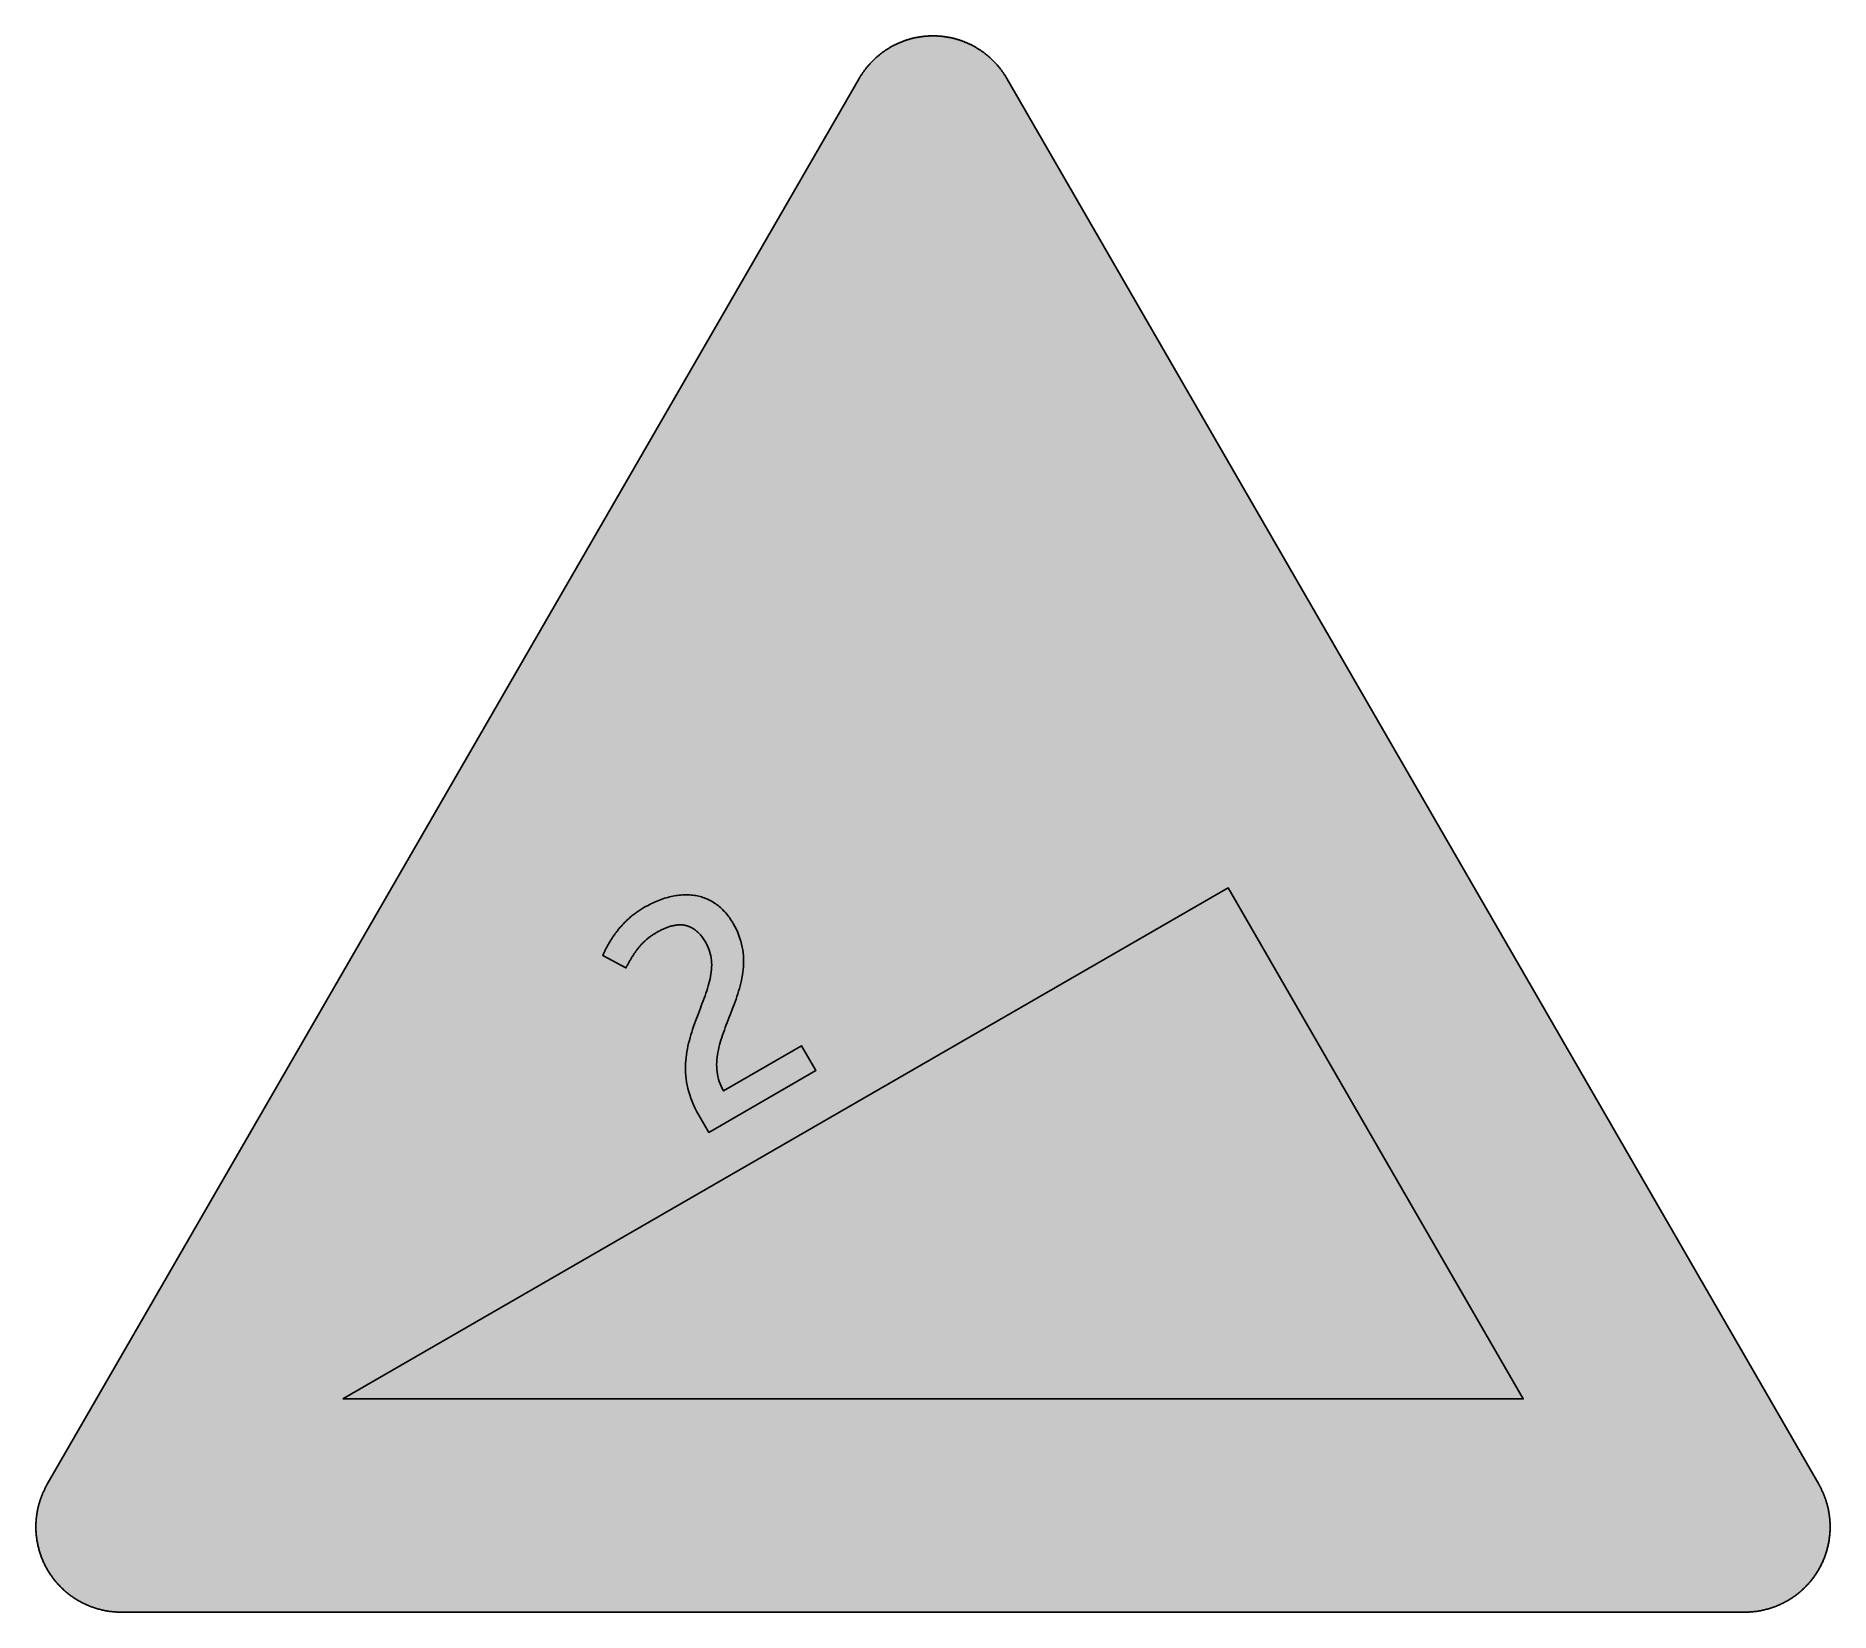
# Model space of a CAD drawing. Header units: millimetres. Extents: x 0 to 297, y 0 to 261.
import ezdxf

# ---------------------------------------------------------------- set-up
doc = ezdxf.new("R2010")
doc.units = ezdxf.units.MM

msp = doc.modelspace()

# ---------------------------------------------------------------- hatches: boundary and pattern name
for color, points in [(254, [(14.1633, 0.0526), (13.9878, 0.0533), (13.8125, 0.0559), (13.6373, 0.061), (13.462, 0.0686), (13.2893, 0.0787), (13.114, 0.0914), (12.9413, 0.1041), (12.7686, 0.1194), (12.5959, 0.1397), (12.4231, 0.16), (12.2504, 0.1803), (12.0777, 0.2057), (11.9075, 0.2337), (11.7373, 0.2616), (11.5672, 0.2921), (11.397, 0.3251), (11.2268, 0.3607), (11.0592, 0.3962), (10.8915, 0.4369), (10.7239, 0.4775), (10.5562, 0.5207), (10.3886, 0.5664), (10.2235, 0.6121), (10.0584, 0.6604), (9.8933, 0.7137), (9.7307, 0.7645), (9.5682, 0.8204), (9.4056, 0.8788), (9.2431, 0.9373), (9.083, 0.9982), (8.923, 1.0617), (8.763, 1.1252), (8.6055, 1.1938), (8.4455, 1.2624), (8.2906, 1.331), (8.1331, 1.4046), (7.9781, 1.4783), (7.8232, 1.5545), (7.6708, 1.6332), (7.5184, 1.7145), (7.366, 1.7958), (7.2161, 1.8796), (7.0663, 1.966), (6.919, 2.0549), (6.7716, 2.1438), (6.6243, 2.2352), (6.4795, 2.3266), (6.3348, 2.4232), (6.19, 2.5197), (6.0477, 2.6187), (5.908, 2.7178), (5.7683, 2.8219), (5.6286, 2.9261), (5.4915, 3.0302), (5.3543, 3.1394), (5.2197, 3.2487), (5.0851, 3.3579), (4.953, 3.4722), (4.8209, 3.5865), (4.6914, 3.7033), (4.5644, 3.8202), (4.4348, 3.9395), (4.3104, 4.0615), (4.1859, 4.1859), (4.0615, 4.3104), (3.9395, 4.4374), (3.8202, 4.5644), (3.7033, 4.6914), (3.5865, 4.8235), (3.4722, 4.953), (3.3579, 5.0876), (3.2487, 5.2197), (3.1369, 5.3543), (3.0302, 5.4915), (2.9235, 5.6286), (2.8194, 5.7683), (2.7178, 5.908), (2.6187, 6.0503), (2.5197, 6.19), (2.4232, 6.3348), (2.3266, 6.4795), (2.2352, 6.6243), (2.1438, 6.7716), (2.0523, 6.919), (1.966, 7.0663), (1.8796, 7.2161), (1.7958, 7.366), (1.7145, 7.5184), (1.6332, 7.6708), (1.5545, 7.8232), (1.4783, 7.9781), (1.4046, 8.1331), (1.331, 8.2906), (1.2598, 8.4455), (1.1913, 8.6055), (1.1252, 8.763), (1.0592, 8.923), (0.9982, 9.083), (0.9373, 9.2431), (0.8763, 9.4056), (0.8204, 9.5682), (0.7645, 9.7307), (0.7112, 9.8933), (0.6604, 10.0584), (0.6121, 10.2235), (0.5639, 10.3911), (0.5207, 10.5562), (0.4775, 10.7239), (0.4343, 10.8915), (0.3962, 11.0592), (0.3607, 11.2268), (0.3251, 11.397), (0.2921, 11.5672), (0.2616, 11.7373), (0.2311, 11.9075), (0.2057, 12.0802), (0.1803, 12.2504), (0.1575, 12.4231), (0.1372, 12.5959), (0.1194, 12.7686), (0.1041, 12.9413), (0.0889, 13.114), (0.0787, 13.2893), (0.0686, 13.462), (0.061, 13.6373), (0.0559, 13.8125), (0.0508, 13.9878), (0.0508, 14.163), (0.0508, 14.2773), (0.0533, 14.3942), (0.0559, 14.511), (0.0584, 14.6253), (0.0635, 14.7422), (0.0686, 14.859), (0.0737, 14.9733), (0.0813, 15.0901), (0.0889, 15.2044), (0.0991, 15.3187), (0.1092, 15.4356), (0.1194, 15.5499), (0.1321, 15.6642), (0.1448, 15.7785), (0.1575, 15.8953), (0.1727, 16.0096), (0.188, 16.1239), (0.2032, 16.2382), (0.221, 16.35), (0.2413, 16.4643), (0.2591, 16.5786), (0.2794, 16.6929), (0.2997, 16.8046), (0.3226, 16.9189), (0.3454, 17.0307), (0.3708, 17.145), (0.3937, 17.2568), (0.4191, 17.3685), (0.447, 17.4803), (0.475, 17.592), (0.5029, 17.7038), (0.5334, 17.8156), (0.5613, 17.9273), (0.5944, 18.0365), (0.6248, 18.1483), (0.6579, 18.2575), (0.6934, 18.3693), (0.7264, 18.4785), (0.762, 18.5877), (0.8001, 18.6969), (0.8382, 18.8062), (0.8763, 18.9128), (0.9144, 19.0221), (0.955, 19.1313), (0.9957, 19.238), (1.0389, 19.3446), (1.0795, 19.4539), (1.1252, 19.5605), (1.1684, 19.6647), (1.2141, 19.7714), (1.2598, 19.878), (1.3081, 19.9822), (1.3564, 20.0889), (1.4046, 20.193), (1.4554, 20.2971), (1.5062, 20.4013), (1.557, 20.5054), (1.6104, 20.607), (1.6637, 20.7112), (1.717, 20.8128), (1.7729, 20.9144), (1.8263, 21.016), (1.8847, 21.1176), (1.9406, 21.2192), (136.2523, 253.8501), (136.3091, 253.9492), (136.3675, 254.0483), (136.4285, 254.1473), (136.4894, 254.2464), (136.5504, 254.3454), (136.6139, 254.442), (136.6774, 254.5385), (136.7409, 254.635), (136.8044, 254.7315), (136.8704, 254.8255), (136.9365, 254.922), (137.0025, 255.016), (137.0711, 255.11), (137.1397, 255.2014), (137.2083, 255.2954), (137.2794, 255.3868), (137.3505, 255.4783), (137.4216, 255.5672), (137.4927, 255.6586), (137.5664, 255.7475), (137.6401, 255.8364), (137.7137, 255.9253), (137.7874, 256.0117), (137.8636, 256.098), (137.9398, 256.1844), (138.016, 256.2708), (138.0947, 256.3546), (138.1735, 256.4409), (138.2522, 256.5222), (138.3309, 256.606), (138.4122, 256.6899), (138.4935, 256.7711), (138.5748, 256.8524), (138.6586, 256.9312), (138.7399, 257.0124), (138.8237, 257.0912), (138.9075, 257.1699), (138.9939, 257.2461), (139.0802, 257.3249), (139.1641, 257.4011), (139.253, 257.4747), (139.3393, 257.5509), (139.4282, 257.6246), (139.5171, 257.6982), (139.606, 257.7719), (139.6949, 257.843), (139.7864, 257.9141), (139.8778, 257.9853), (139.9692, 258.0564), (140.0607, 258.125), (140.1547, 258.1935), (140.2486, 258.2596), (140.3426, 258.3282), (140.4366, 258.3942), (140.5331, 258.4602), (140.6296, 258.5237), (140.7262, 258.5872), (140.8227, 258.6507), (140.9192, 258.7142), (141.0183, 258.7752), (141.1173, 258.8362), (141.2164, 258.8946), (141.3154, 258.9555), (141.4145, 259.014), (141.5161, 259.0698), (141.6177, 259.1283), (141.7193, 259.1841), (141.8209, 259.2375), (141.9225, 259.2934), (142.0266, 259.3467), (142.1308, 259.3975), (142.2324, 259.4508), (142.3365, 259.5016), (142.4407, 259.5499), (142.5473, 259.6007), (142.6515, 259.6464), (142.7556, 259.6947), (142.8623, 259.7404), (142.969, 259.7861), (143.0757, 259.8318), (143.1823, 259.875), (143.289, 259.9182), (143.3957, 259.9588), (143.5049, 259.9995), (143.6116, 260.0401), (143.7208, 260.0808), (143.83, 260.1189), (143.9393, 260.1544), (144.0485, 260.1925), (144.1577, 260.2281), (144.2669, 260.2636), (144.3761, 260.2967), (144.4879, 260.3297), (144.5971, 260.3627), (144.7089, 260.3932), (144.8206, 260.4237), (144.9299, 260.4516), (145.0416, 260.4821), (145.1534, 260.5075), (145.2651, 260.5354), (145.3794, 260.5608), (145.4912, 260.5862), (145.603, 260.6091), (145.7173, 260.6319), (145.829, 260.6548), (145.9433, 260.6751), (146.0551, 260.6954), (146.1694, 260.7158), (146.2837, 260.7335), (146.398, 260.7513), (146.5123, 260.7666), (146.6266, 260.7818), (146.7409, 260.797), (146.8552, 260.8123), (146.9695, 260.825), (147.0838, 260.8351), (147.2006, 260.8478), (147.3149, 260.858), (147.4292, 260.8656), (147.5461, 260.8732), (147.6604, 260.8809), (147.7772, 260.8859), (147.8915, 260.8936), (148.0083, 260.8961), (148.1226, 260.9012), (148.2395, 260.9037), (148.3563, 260.9037), (148.4706, 260.9037), (148.5875, 260.9037), (148.7043, 260.9037), (148.8186, 260.9012), (148.9354, 260.8961), (149.0523, 260.8936), (149.1666, 260.8859), (149.2834, 260.8809), (149.3977, 260.8732), (149.512, 260.8656), (149.6289, 260.858), (149.7432, 260.8478), (149.8575, 260.8351), (149.9743, 260.825), (150.0886, 260.8123), (150.2029, 260.797), (150.3172, 260.7818), (150.4315, 260.7666), (150.5458, 260.7513), (150.6601, 260.7335), (150.7744, 260.7158), (150.8862, 260.6954), (151.0005, 260.6751), (151.1148, 260.6548), (151.2265, 260.6319), (151.3408, 260.6091), (151.4526, 260.5862), (151.5643, 260.5608), (151.6761, 260.5354), (151.7879, 260.5075), (151.8996, 260.4821), (152.0114, 260.4516), (152.1231, 260.4237), (152.2349, 260.3932), (152.3467, 260.3627), (152.4559, 260.3297), (152.5676, 260.2967), (152.6769, 260.2636), (152.7861, 260.2281), (152.8953, 260.1925), (153.0045, 260.1544), (153.1137, 260.1189), (153.223, 260.0808), (153.3296, 260.0401), (153.4389, 259.9995), (153.5455, 259.9588), (153.6548, 259.9182), (153.7614, 259.875), (153.8681, 259.8318), (153.9748, 259.7861), (154.0789, 259.7404), (154.1856, 259.6947), (154.2923, 259.6464), (154.3964, 259.6007), (154.5006, 259.5499), (154.6047, 259.5016), (154.7089, 259.4508), (154.813, 259.3975), (154.9171, 259.3467), (155.0187, 259.2934), (155.1203, 259.2375), (155.2245, 259.1841), (155.3261, 259.1283), (155.4251, 259.0698), (155.5267, 259.014), (155.6283, 258.9555), (155.7274, 258.8946), (155.8265, 258.8362), (155.9255, 258.7752), (156.022, 258.7142), (156.1211, 258.6507), (156.2176, 258.5872), (156.3141, 258.5237), (156.4107, 258.4602), (156.5046, 258.3942), (156.6012, 258.3282), (156.6951, 258.2596), (156.7866, 258.1935), (156.8806, 258.125), (156.972, 258.0564), (157.066, 257.9853), (157.1574, 257.9141), (157.2463, 257.843), (157.3378, 257.7719), (157.4267, 257.6982), (157.5156, 257.6246), (157.6019, 257.5509), (157.6908, 257.4747), (157.7772, 257.4011), (157.8635, 257.3249), (157.9499, 257.2461), (158.0337, 257.1699), (158.1201, 257.0912), (158.2039, 257.0124), (158.2852, 256.9312), (158.369, 256.8524), (158.4503, 256.7711), (158.5316, 256.6899), (158.6103, 256.606), (158.6916, 256.5222), (158.7703, 256.4409), (158.8491, 256.3546), (158.9253, 256.2708), (159.004, 256.1844), (159.0802, 256.098), (159.1539, 256.0117), (159.2301, 255.9253), (159.3037, 255.8364), (159.3774, 255.7475), (159.451, 255.6586), (159.5222, 255.5672), (159.5933, 255.4783), (159.6644, 255.3868), (159.7355, 255.2954), (159.8041, 255.2014), (159.8727, 255.11), (159.9387, 255.016), (160.0073, 254.922), (160.0733, 254.8255), (160.1368, 254.7315), (160.2029, 254.635), (160.2664, 254.5385), (160.3299, 254.442), (160.3908, 254.3454), (160.4543, 254.2464), (160.5153, 254.1473), (160.5737, 254.0483), (160.6347, 253.9492), (160.6906, 253.8476), (295.0023, 21.2192), (295.0591, 21.1176), (295.115, 21.016), (295.1709, 20.9144), (295.2267, 20.8128), (295.2801, 20.7112), (295.3334, 20.607), (295.3868, 20.5054), (295.4376, 20.4013), (295.4884, 20.2971), (295.5392, 20.193), (295.5874, 20.0889), (295.6357, 19.9822), (295.6814, 19.878), (295.7297, 19.7714), (295.7754, 19.6647), (295.8186, 19.5605), (295.8617, 19.4539), (295.9049, 19.3446), (295.9481, 19.238), (295.9887, 19.1313), (296.0294, 19.0221), (296.0675, 18.9128), (296.1056, 18.8062), (296.1437, 18.6969), (296.1792, 18.5877), (296.2148, 18.4785), (296.2504, 18.3693), (296.2834, 18.2575), (296.3164, 18.1483), (296.3494, 18.0365), (296.3799, 17.9273), (296.4104, 17.8156), (296.4409, 17.7038), (296.4688, 17.592), (296.4967, 17.4803), (296.5221, 17.3685), (296.5475, 17.2568), (296.5729, 17.145), (296.5958, 17.0307), (296.6212, 16.9189), (296.6415, 16.8046), (296.6644, 16.6929), (296.6822, 16.5786), (296.7025, 16.4643), (296.7203, 16.35), (296.738, 16.2382), (296.7558, 16.1239), (296.7711, 16.0096), (296.7838, 15.8953), (296.799, 15.7785), (296.8117, 15.6642), (296.8244, 15.5499), (296.8346, 15.4356), (296.8447, 15.3187), (296.8523, 15.2044), (296.86, 15.0901), (296.8676, 14.9733), (296.8752, 14.859), (296.8803, 14.7422), (296.8828, 14.6253), (296.8879, 14.511), (296.8904, 14.3942), (296.8904, 14.2773), (296.8904, 14.163), (296.8904, 13.9878), (296.8879, 13.8125), (296.8828, 13.6373), (296.8752, 13.462), (296.865, 13.2893), (296.8523, 13.114), (296.8396, 12.9413), (296.8219, 12.7686), (296.8041, 12.5959), (296.7838, 12.4231), (296.7609, 12.2504), (296.738, 12.0802), (296.7101, 11.9075), (296.6822, 11.7373), (296.6517, 11.5672), (296.6187, 11.397), (296.5831, 11.2268), (296.545, 11.0592), (296.5069, 10.8915), (296.4663, 10.7239), (296.4231, 10.5562), (296.3774, 10.3911), (296.3316, 10.2235), (296.2808, 10.0584), (296.23, 9.8933), (296.1767, 9.7307), (296.1234, 9.5682), (296.0649, 9.4056), (296.0065, 9.2431), (295.9456, 9.083), (295.8821, 8.923), (295.8186, 8.763), (295.75, 8.6055), (295.6814, 8.4455), (295.6103, 8.2906), (295.5392, 8.1331), (295.463, 7.9781), (295.3868, 7.8232), (295.3106, 7.6708), (295.2293, 7.5184), (295.148, 7.366), (295.0642, 7.2161), (294.9778, 7.0663), (294.8889, 6.919), (294.8, 6.7716), (294.7086, 6.6243), (294.6146, 6.4795), (294.5206, 6.3348), (294.4241, 6.19), (294.325, 6.0503), (294.226, 5.908), (294.1218, 5.7683), (294.0177, 5.6286), (293.9136, 5.4915), (293.8043, 5.3543), (293.6951, 5.2197), (293.5859, 5.0876), (293.4716, 4.953), (293.3573, 4.8235), (293.2405, 4.6914), (293.1236, 4.5644), (293.0042, 4.4374), (292.8823, 4.3104), (292.7579, 4.1859), (292.6334, 4.0615), (292.5089, 3.9395), (292.3794, 3.8202), (292.2524, 3.7033), (292.1203, 3.5865), (291.9908, 3.4722), (291.8562, 3.3579), (291.7241, 3.2487), (291.5895, 3.1394), (291.4523, 3.0302), (291.3151, 2.9261), (291.1754, 2.8219), (291.0357, 2.7178), (290.8935, 2.6187), (290.7513, 2.5197), (290.609, 2.4232), (290.4642, 2.3266), (290.3195, 2.2352), (290.1721, 2.1438), (290.0248, 2.0549), (289.8775, 1.966), (289.7276, 1.8796), (289.5778, 1.7958), (289.4254, 1.7145), (289.273, 1.6332), (289.118, 1.5545), (288.9656, 1.4783), (288.8107, 1.4046), (288.6532, 1.331), (288.4957, 1.2624), (288.3383, 1.1938), (288.1808, 1.1252), (288.0208, 1.0617), (287.8607, 0.9982), (287.7007, 0.9373), (287.5382, 0.8788), (287.3756, 0.8204), (287.213, 0.7645), (287.0479, 0.7137), (286.8854, 0.6604), (286.7203, 0.6121), (286.5526, 0.5664), (286.3875, 0.5207), (286.2199, 0.4775), (286.0523, 0.4369), (285.8846, 0.3962), (285.7144, 0.3607), (285.5468, 0.3251), (285.3766, 0.2921), (285.2064, 0.2616), (285.0363, 0.2337), (284.8635, 0.2057), (284.6934, 0.1803), (284.5206, 0.16), (284.3479, 0.1397), (284.1752, 0.1194), (284.0025, 0.1041), (283.8272, 0.0914), (283.6545, 0.0787), (283.4792, 0.0686), (283.3065, 0.061), (283.1313, 0.0559), (282.956, 0.0533), (282.7807, 0.0508)]), (59, [(50.8261, 35.3304), (197.2966, 119.8965), (246.1204, 35.3304)]), (59, [(102.7148, 112.5195), (102.8497, 112.5957), (102.9843, 112.6719), (103.1215, 112.7455), (103.2561, 112.8166), (103.3932, 112.8878), (103.5279, 112.9538), (103.665, 113.0198), (103.8022, 113.0833), (103.9393, 113.1468), (104.074, 113.2053), (104.2111, 113.2611), (104.3483, 113.3145), (104.4854, 113.3678), (104.6201, 113.4161), (104.7572, 113.4618), (104.8944, 113.5075), (105.029, 113.5482), (105.1662, 113.5837), (105.3008, 113.6193), (105.4379, 113.6523), (105.5726, 113.6802), (105.7072, 113.7056), (105.8443, 113.7285), (105.979, 113.7463), (106.111, 113.7615), (106.2457, 113.7742), (106.3803, 113.7818), (106.5124, 113.7869), (106.647, 113.7869), (106.7791, 113.7844), (106.9111, 113.7768), (107.0432, 113.7666), (107.1728, 113.7514), (107.3048, 113.731), (107.4344, 113.7082), (107.5639, 113.6802), (107.6935, 113.6498), (107.8205, 113.6117), (107.9475, 113.571), (108.0745, 113.5253), (108.2015, 113.477), (108.3285, 113.4212), (108.4529, 113.3627), (108.5774, 113.2967), (108.6993, 113.2281), (108.8238, 113.1545), (108.9457, 113.0757), (109.0651, 112.9894), (109.187, 112.9005), (109.3064, 112.8039), (109.4232, 112.7049), (109.5426, 112.5982), (109.6594, 112.4864), (109.7737, 112.3696), (109.888, 112.2477), (110.0023, 112.1181), (110.1141, 111.9835), (110.2258, 111.8438), (110.3376, 111.699), (110.4468, 111.5466), (110.556, 111.3866), (110.6627, 111.2215), (110.7669, 111.0513), (110.8735, 110.8735), (111.0691, 110.5103), (111.2418, 110.1446), (111.3917, 109.7788), (111.5187, 109.4105), (111.6254, 109.0422), (111.7092, 108.6714), (111.7727, 108.298), (111.8184, 107.9246), (111.8438, 107.5487), (111.854, 107.1702), (111.8464, 106.7892), (111.821, 106.4082), (111.7829, 106.0247), (111.7295, 105.6386), (111.6635, 105.25), (111.5847, 104.8614), (111.4958, 104.4677), (111.3942, 104.074), (111.285, 103.6752), (111.1631, 103.2764), (111.0361, 102.8751), (110.9015, 102.4687), (110.7592, 102.0623), (110.6094, 101.6508), (110.457, 101.2393), (110.302, 100.8228), (110.142, 100.4037), (109.9795, 99.982), (109.8144, 99.5578), (109.6518, 99.1286), (109.4867, 98.6993), (109.3241, 98.265), (109.1641, 97.8256), (109.0041, 97.3861), (108.8492, 96.9416), (108.6993, 96.4946), (108.5545, 96.0425), (108.4148, 95.5878), (108.2827, 95.1281), (108.1583, 94.6658), (108.044, 94.201), (107.9373, 93.7311), (107.8433, 93.2561), (107.757, 92.7786), (107.6858, 92.296), (107.6249, 91.8108), (107.5792, 91.3206), (107.5487, 90.8253), (107.5334, 90.3275), (107.5334, 89.8246), (107.5512, 89.3166), (107.5868, 88.8035), (107.6401, 88.2879), (107.7138, 87.7672), (107.8078, 87.2388), (107.9246, 86.7105), (108.0618, 86.1746), (108.2243, 85.6336), (108.4072, 85.0875), (108.618, 84.5388), (108.8517, 83.9826), (109.1133, 83.4212), (109.4029, 82.8573), (109.7204, 82.2858), (111.3621, 79.4456), (129.0959, 89.6842), (126.7425, 93.7631), (113.8192, 86.3025), (113.604, 86.6953), (113.4135, 87.089), (113.2484, 87.4827), (113.1037, 87.8789), (112.9843, 88.2752), (112.8852, 88.6714), (112.8065, 89.0676), (112.7455, 89.4664), (112.7049, 89.8652), (112.6846, 90.264), (112.6795, 90.6653), (112.6896, 91.0666), (112.7176, 91.4705), (112.7582, 91.8743), (112.8141, 92.2782), (112.8827, 92.6846), (112.964, 93.091), (113.0554, 93.4974), (113.1595, 93.9063), (113.2713, 94.3178), (113.3932, 94.7268), (113.5228, 95.1408), (113.6599, 95.5548), (113.8047, 95.9688), (113.952, 96.3854), (114.107, 96.8019), (114.2644, 97.221), (114.427, 97.6427), (114.5921, 98.0643), (114.7572, 98.4885), (114.9223, 98.9127), (115.0874, 99.3394), (115.255, 99.7661), (115.4176, 100.1954), (115.5776, 100.6272), (115.7351, 101.0615), (115.89, 101.4959), (116.0374, 101.9327), (116.1796, 102.3696), (116.3142, 102.809), (116.4438, 103.251), (116.5631, 103.6955), (116.6749, 104.14), (116.774, 104.5896), (116.8654, 105.0392), (116.9441, 105.4887), (117.0102, 105.9434), (117.061, 106.3981), (117.1016, 106.8553), (117.1245, 107.315), (117.1321, 107.7773), (117.1245, 108.2421), (117.0965, 108.7069), (117.0534, 109.1768), (116.9899, 109.6467), (116.906, 110.1217), (116.8019, 110.5967), (116.6774, 111.0742), (116.5301, 111.5543), (116.3599, 112.0369), (116.1644, 112.522), (115.9434, 113.0097), (115.6995, 113.4999), (115.4278, 113.9927), (115.283, 114.234), (115.1382, 114.4702), (114.9858, 114.6988), (114.8334, 114.9223), (114.6759, 115.1407), (114.5134, 115.3516), (114.3483, 115.5548), (114.1806, 115.7529), (114.0104, 115.9459), (113.8352, 116.1313), (113.6574, 116.3117), (113.477, 116.4844), (113.2916, 116.652), (113.1037, 116.8121), (112.9132, 116.967), (112.7201, 117.1169), (112.5245, 117.2591), (112.3239, 117.3937), (112.1207, 117.5233), (111.9175, 117.6452), (111.7067, 117.762), (111.4958, 117.8738), (111.2825, 117.9754), (111.0666, 118.0744), (110.8456, 118.1659), (110.6246, 118.2497), (110.4011, 118.3284), (110.1725, 118.3996), (109.9439, 118.4656), (109.7102, 118.524), (109.4765, 118.5774), (109.2403, 118.6231), (109.0016, 118.6637), (108.7577, 118.6967), (108.5139, 118.7221), (108.2675, 118.7425), (108.0211, 118.7577), (107.7697, 118.7653), (107.5182, 118.7653), (107.2617, 118.7602), (107.0051, 118.7475), (106.746, 118.7272), (106.487, 118.7018), (106.2228, 118.6713), (105.9586, 118.6307), (105.6945, 118.5875), (105.4252, 118.5342), (105.156, 118.4758), (104.8842, 118.4123), (104.6124, 118.3411), (104.3381, 118.2624), (104.0613, 118.176), (103.7844, 118.0846), (103.505, 117.9881), (103.2231, 117.8814), (102.9411, 117.7722), (102.6592, 117.6528), (102.3747, 117.5283), (102.0877, 117.3963), (101.8007, 117.2591), (101.5136, 117.1118), (101.2241, 116.9619), (100.932, 116.8019), (100.6399, 116.6368), (100.4672, 116.5352), (100.297, 116.4336), (100.1293, 116.3295), (99.9642, 116.2228), (99.8017, 116.1161), (99.6417, 116.0069), (99.4842, 115.8951), (99.3267, 115.7834), (99.1743, 115.6716), (99.0219, 115.5548), (98.8746, 115.4405), (98.7273, 115.3236), (98.5825, 115.2042), (98.4402, 115.0874), (98.3005, 114.9655), (98.1634, 114.8461), (98.0288, 114.7216), (97.8967, 114.5997), (97.7646, 114.4753), (97.6376, 114.3508), (97.5106, 114.2263), (97.3861, 114.0993), (97.2642, 113.9723), (97.1423, 113.8453), (97.0255, 113.7158), (96.9086, 113.5888), (96.7943, 113.4593), (96.6826, 113.3297), (96.5733, 113.2002), (96.4641, 113.0681), (96.3574, 112.9386), (96.2533, 112.8065), (96.1517, 112.6744), (96.0501, 112.5449), (95.9536, 112.4128), (95.8571, 112.2807), (95.7605, 112.1486), (95.6691, 112.0165), (95.5777, 111.8845), (95.4888, 111.7524), (95.3999, 111.6228), (95.3135, 111.4908), (95.2297, 111.3587), (95.1484, 111.2291), (95.0671, 111.0971), (94.9884, 110.9675), (94.9122, 110.838), (94.836, 110.7084), (94.7623, 110.5789), (94.6887, 110.4519), (94.6175, 110.3224), (94.549, 110.1954), (94.4829, 110.0709), (94.4169, 109.9439), (94.3508, 109.8194), (94.2873, 109.695), (94.2264, 109.5731), (94.1654, 109.4486), (94.107, 109.3292), (94.0511, 109.2073), (93.9952, 109.0879), (93.9419, 108.9711), (93.8886, 108.8542), (93.8352, 108.7374), (97.6602, 106.6687), (97.7214, 106.7841), (97.7824, 106.8984), (97.8433, 107.0127), (97.9068, 107.1245), (97.9678, 107.2388), (98.0288, 107.3506), (98.0923, 107.4598), (98.1532, 107.5715), (98.2167, 107.6808), (98.2777, 107.79), (98.3412, 107.8967), (98.4047, 108.0033), (98.4682, 108.11), (98.5317, 108.2167), (98.5952, 108.3208), (98.6587, 108.425), (98.7222, 108.5291), (98.7882, 108.6307), (98.8517, 108.7323), (98.9178, 108.8339), (98.9838, 108.933), (99.0524, 109.032), (99.1184, 109.1311), (99.187, 109.2302), (99.2556, 109.3267), (99.3242, 109.4232), (99.3927, 109.5197), (99.4639, 109.6137), (99.535, 109.7077), (99.6086, 109.8017), (99.6798, 109.8931), (99.7534, 109.9845), (99.8271, 110.076), (99.9033, 110.1674), (99.9795, 110.2563), (100.0557, 110.3452), (100.1344, 110.4316), (100.2132, 110.5205), (100.2944, 110.6068), (100.3757, 110.6907), (100.457, 110.777), (100.5408, 110.8608), (100.6246, 110.9447), (100.711, 111.0259), (100.7974, 111.1072), (100.8863, 111.1885), (100.9752, 111.2698), (101.0666, 111.3485), (101.158, 111.4273), (101.2495, 111.506), (101.346, 111.5822), (101.4425, 111.6609), (101.539, 111.7346), (101.6381, 111.8108), (101.7372, 111.8845), (101.8388, 111.9581), (101.9429, 112.0318), (102.0496, 112.1029), (102.1563, 112.174), (102.2629, 112.2451), (102.3722, 112.3137), (102.4839, 112.3823), (102.5982, 112.4509), (102.7125, 112.5195)])]:
    msp.add_hatch(color=color).paths.add_polyline_path(points)
h = msp.add_hatch(color=22)
h.paths.add_polyline_path([(14.1633, 5.3442), (13.9344, 5.3467), (13.7084, 5.3543), (13.4849, 5.3696), (13.2613, 5.3873), (13.0378, 5.4127), (12.8194, 5.4458), (12.6009, 5.4813), (12.385, 5.522), (12.1717, 5.5677), (11.9583, 5.621), (11.7475, 5.6769), (11.5392, 5.7404), (11.3335, 5.8064), (11.1303, 5.8776), (10.9296, 5.9538), (10.729, 6.035), (10.5334, 6.1214), (10.3378, 6.2128), (10.1473, 6.3068), (9.9593, 6.4084), (9.7714, 6.5126), (9.5885, 6.6192), (9.4082, 6.7335), (9.2304, 6.8504), (9.0576, 6.9698), (8.8849, 7.0942), (8.7173, 7.2238), (8.5522, 7.3584), (8.3896, 7.493), (8.2321, 7.6352), (8.0772, 7.7775), (7.9273, 7.9273), (7.7775, 8.0772), (7.6352, 8.2321), (7.493, 8.3922), (7.3558, 8.5522), (7.2238, 8.7173), (7.0942, 8.8849), (6.9698, 9.0576), (6.8504, 9.2329), (6.7335, 9.4082), (6.6192, 9.5885), (6.5126, 9.7739), (6.4084, 9.9593), (6.3068, 10.1473), (6.2128, 10.3403), (6.1214, 10.5334), (6.035, 10.729), (5.9538, 10.9296), (5.8776, 11.1303), (5.8064, 11.3335), (5.7404, 11.5392), (5.6769, 11.7475), (5.621, 11.9583), (5.5677, 12.1717), (5.522, 12.385), (5.4813, 12.6009), (5.4432, 12.8194), (5.4127, 13.0404), (5.3873, 13.2613), (5.3696, 13.4849), (5.3543, 13.7084), (5.3467, 13.9344), (5.3416, 14.163), (5.3442, 14.2342), (5.3442, 14.3078), (5.3442, 14.3789), (5.3467, 14.4526), (5.3492, 14.5237), (5.3543, 14.5974), (5.3569, 14.6685), (5.3619, 14.7422), (5.367, 14.8133), (5.3721, 14.8869), (5.3797, 14.9581), (5.3848, 15.0292), (5.3924, 15.1003), (5.4, 15.174), (5.4102, 15.2451), (5.4178, 15.3162), (5.428, 15.3873), (5.4381, 15.4584), (5.4483, 15.5296), (5.461, 15.6007), (5.4737, 15.6718), (5.4864, 15.7429), (5.4991, 15.814), (5.5118, 15.8852), (5.527, 15.9563), (5.5423, 16.0249), (5.5575, 16.096), (5.5728, 16.1671), (5.5905, 16.2357), (5.6083, 16.3068), (5.6261, 16.3754), (5.6439, 16.444), (5.6617, 16.5151), (5.682, 16.5837), (5.7023, 16.6522), (5.7226, 16.7208), (5.7429, 16.7919), (5.7658, 16.8605), (5.7887, 16.9266), (5.8115, 16.9951), (5.8344, 17.0637), (5.8572, 17.1323), (5.8826, 17.2009), (5.908, 17.2669), (5.9334, 17.3355), (5.9588, 17.4015), (5.9868, 17.4676), (6.0147, 17.5362), (6.0427, 17.6022), (6.0706, 17.6682), (6.0985, 17.7343), (6.129, 17.8003), (6.1595, 17.8664), (6.19, 17.9299), (6.2205, 17.9959), (6.2509, 18.0619), (6.284, 18.1254), (6.317, 18.1915), (6.35, 18.255), (6.383, 18.3185), (6.4186, 18.382), (6.4541, 18.4455), (6.4897, 18.509), (6.5253, 18.5725), (140.8356, 251.2042), (140.909, 251.3305), (140.9852, 251.4549), (141.064, 251.5794), (141.1453, 251.7013), (141.2265, 251.8232), (141.3129, 251.9426), (141.3967, 252.0594), (141.4856, 252.1763), (141.5745, 252.2906), (141.666, 252.4023), (141.7599, 252.5141), (141.8539, 252.6233), (141.9504, 252.73), (142.0495, 252.8367), (142.1486, 252.9408), (142.2502, 253.0424), (142.3518, 253.144), (142.4559, 253.2431), (142.5626, 253.3396), (142.6693, 253.4336), (142.7785, 253.5276), (142.8877, 253.619), (142.9995, 253.7104), (143.1112, 253.7968), (143.2255, 253.8832), (143.3424, 253.967), (143.4592, 254.0483), (143.576, 254.1295), (143.6954, 254.2083), (143.8173, 254.2845), (143.9393, 254.3581), (144.0612, 254.4318), (144.1856, 254.5004), (144.3126, 254.569), (144.4371, 254.635), (144.5666, 254.701), (144.6936, 254.762), (144.8232, 254.823), (144.9553, 254.8814), (145.0848, 254.9373), (145.2194, 254.9906), (145.3515, 255.0414), (145.4861, 255.0922), (145.6207, 255.1405), (145.7579, 255.1836), (145.8951, 255.2268), (146.0322, 255.2675), (146.1694, 255.3081), (146.3091, 255.3437), (146.4488, 255.3792), (146.591, 255.4097), (146.7307, 255.4402), (146.873, 255.4681), (147.0152, 255.491), (147.16, 255.5138), (147.3022, 255.5342), (147.447, 255.5519), (147.5918, 255.5697), (147.7391, 255.5824), (147.8839, 255.5926), (148.0312, 255.6027), (148.176, 255.6078), (148.3233, 255.6104), (148.4706, 255.6129), (148.6179, 255.6104), (148.7653, 255.6078), (148.9126, 255.6027), (149.0599, 255.5926), (149.2047, 255.5824), (149.3495, 255.5697), (149.4942, 255.5519), (149.639, 255.5342), (149.7838, 255.5138), (149.926, 255.491), (150.0683, 255.4681), (150.2105, 255.4402), (150.3528, 255.4097), (150.4925, 255.3792), (150.6347, 255.3437), (150.7719, 255.3081), (150.9116, 255.2675), (151.0487, 255.2268), (151.1859, 255.1836), (151.323, 255.1405), (151.4577, 255.0922), (151.5923, 255.0414), (151.7244, 254.9906), (151.8564, 254.9373), (151.9885, 254.8814), (152.1206, 254.823), (152.2501, 254.762), (152.3771, 254.701), (152.5041, 254.635), (152.6311, 254.569), (152.7581, 254.5004), (152.8801, 254.4318), (153.0045, 254.3581), (153.1264, 254.2845), (153.2458, 254.2083), (153.3652, 254.1295), (153.4846, 254.0483), (153.6014, 253.967), (153.7157, 253.8832), (153.83, 253.7968), (153.9443, 253.7104), (154.0561, 253.619), (154.1653, 253.5276), (154.2745, 253.4336), (154.3812, 253.3396), (154.4879, 253.2431), (154.592, 253.144), (154.6936, 253.0424), (154.7952, 252.9408), (154.8943, 252.8367), (154.9933, 252.73), (155.0899, 252.6233), (155.1838, 252.5141), (155.2778, 252.4023), (155.3693, 252.2906), (155.4582, 252.1763), (155.5471, 252.0594), (155.6334, 251.9426), (155.7172, 251.8232), (155.7985, 251.7013), (155.8798, 251.5794), (155.9585, 251.4549), (156.0347, 251.3305), (156.1109, 251.2035), (290.4201, 18.5734), (290.4541, 18.509), (290.4896, 18.4455), (290.5252, 18.382), (290.5608, 18.3185), (290.5938, 18.255), (290.6268, 18.1915), (290.6598, 18.1254), (290.6903, 18.0619), (290.7233, 17.9959), (290.7538, 17.9299), (290.7843, 17.8664), (290.8148, 17.8003), (290.8452, 17.7343), (290.8732, 17.6682), (290.9011, 17.6022), (290.9291, 17.5362), (290.957, 17.4676), (290.9824, 17.4015), (291.0103, 17.3355), (291.0357, 17.2669), (291.0611, 17.2009), (291.084, 17.1323), (291.1094, 17.0637), (291.1323, 16.9951), (291.1551, 16.9266), (291.178, 16.8605), (291.1983, 16.7919), (291.2212, 16.7208), (291.2415, 16.6522), (291.2618, 16.5837), (291.2796, 16.5151), (291.2999, 16.444), (291.3177, 16.3754), (291.3355, 16.3068), (291.3532, 16.2357), (291.3685, 16.1671), (291.3863, 16.096), (291.4015, 16.0249), (291.4167, 15.9563), (291.4294, 15.8852), (291.4447, 15.814), (291.4574, 15.7429), (291.4701, 15.6718), (291.4828, 15.6007), (291.4929, 15.5296), (291.5031, 15.4584), (291.5133, 15.3873), (291.5234, 15.3162), (291.5336, 15.2451), (291.5412, 15.174), (291.5488, 15.1003), (291.5564, 15.0292), (291.5641, 14.9581), (291.5691, 14.8869), (291.5768, 14.8133), (291.5818, 14.7422), (291.5844, 14.6685), (291.5895, 14.5974), (291.592, 14.5237), (291.5945, 14.4526), (291.5971, 14.3789), (291.5996, 14.3078), (291.5996, 14.2342), (291.5996, 14.163), (291.5971, 13.9344), (291.5895, 13.7084), (291.5742, 13.4849), (291.5539, 13.2613), (291.5285, 13.0404), (291.498, 12.8194), (291.4625, 12.6009), (291.4218, 12.385), (291.3736, 12.1717), (291.3228, 11.9583), (291.2643, 11.7475), (291.2034, 11.5392), (291.1373, 11.3335), (291.0637, 11.1303), (290.9875, 10.9296), (290.9062, 10.729), (290.8198, 10.5334), (290.7309, 10.3403), (290.6344, 10.1473), (290.5354, 9.9593), (290.4312, 9.7739), (290.322, 9.5885), (290.2102, 9.4082), (290.0934, 9.2329), (289.974, 9.0576), (289.847, 8.8849), (289.72, 8.7173), (289.5854, 8.5522), (289.4482, 8.3922), (289.3085, 8.2321), (289.1638, 8.0772), (289.0164, 7.9273), (288.8666, 7.7775), (288.7116, 7.6352), (288.5516, 7.493), (288.3916, 7.3584), (288.2265, 7.2238), (288.0563, 7.0942), (287.8861, 6.9698), (287.7109, 6.8504), (287.5331, 6.7335), (287.3527, 6.6192), (287.1699, 6.5126), (286.9844, 6.4084), (286.7965, 6.3068), (286.6034, 6.2128), (286.4104, 6.1214), (286.2148, 6.035), (286.0142, 5.9538), (285.8135, 5.8776), (285.6103, 5.8064), (285.4046, 5.7404), (285.1963, 5.6769), (284.9855, 5.621), (284.7721, 5.5677), (284.5587, 5.522), (284.3428, 5.4813), (284.1244, 5.4458), (283.9034, 5.4127), (283.6824, 5.3873), (283.4589, 5.3696), (283.2354, 5.3543), (283.0093, 5.3467), (282.7807, 5.3442)])
h.paths.add_polyline_path([(44.716, 31.8026), (148.4725, 211.5167), (252.2305, 31.8026)], flags=16)
h = msp.add_hatch(color=59)
h.paths.add_polyline_path([(169.6477, 155.8671), (165.064, 153.2213), (162.596, 109.0263), (167.1796, 111.6722)])
edge = h.paths.add_edge_path(flags=16)
edge.add_line((149.2829, 134.5188), (149.2199, 134.6276))
edge.add_line((149.2199, 134.6276), (149.1564, 134.7368))
edge.add_line((149.1564, 134.7368), (149.0955, 134.8486))
edge.add_line((149.0955, 134.8486), (149.037, 134.9578))
edge.add_line((149.037, 134.9578), (148.9786, 135.0696))
edge.add_line((148.9786, 135.0696), (148.9227, 135.1788))
edge.add_line((148.9227, 135.1788), (148.8669, 135.2906))
edge.add_line((148.8669, 135.2906), (148.8135, 135.4023))
edge.add_line((148.8135, 135.4023), (148.7602, 135.5115))
edge.add_line((148.7602, 135.5115), (148.7094, 135.6233))
edge.add_line((148.7094, 135.6233), (148.6611, 135.7351))
edge.add_line((148.6611, 135.7351), (148.6129, 135.8468))
edge.add_line((148.6129, 135.8468), (148.5671, 135.9586))
edge.add_line((148.5671, 135.9586), (148.524, 136.0703))
edge.add_line((148.524, 136.0703), (148.4808, 136.1821))
edge.add_line((148.4808, 136.1821), (148.4427, 136.2913))
edge.add_line((148.4427, 136.2913), (148.4046, 136.4031))
edge.add_line((148.4046, 136.4031), (148.369, 136.5148))
edge.add_line((148.369, 136.5148), (148.3335, 136.6241))
edge.add_line((148.3335, 136.6241), (148.303, 136.7358))
edge.add_line((148.303, 136.7358), (148.2725, 136.8476))
edge.add_line((148.2725, 136.8476), (148.2471, 136.9568))
edge.add_line((148.2471, 136.9568), (148.2217, 137.066))
edge.add_line((148.2217, 137.066), (148.2014, 137.1778))
edge.add_line((148.2014, 137.1778), (148.1811, 137.287))
edge.add_line((148.1811, 137.287), (148.1658, 137.3962))
edge.add_line((148.1658, 137.3962), (148.1506, 137.5054))
edge.add_line((148.1506, 137.5054), (148.1404, 137.6121))
edge.add_line((148.1404, 137.6121), (148.1328, 137.7213))
edge.add_line((148.1328, 137.7213), (148.1277, 137.828))
edge.add_line((148.1277, 137.828), (148.1252, 137.9347))
edge.add_line((148.1252, 137.9347), (148.1252, 138.0439))
edge.add_line((148.1252, 138.0439), (148.1277, 138.1481))
edge.add_line((148.1277, 138.1481), (148.1353, 138.2547))
edge.add_line((148.1353, 138.2547), (148.1455, 138.3589))
edge.add_line((148.1455, 138.3589), (148.1607, 138.4656))
edge.add_line((148.1607, 138.4656), (148.176, 138.5697))
edge.add_line((148.176, 138.5697), (148.1963, 138.6713))
edge.add_line((148.1963, 138.6713), (148.2217, 138.7754))
edge.add_line((148.2217, 138.7754), (148.2471, 138.877))
edge.add_line((148.2471, 138.877), (148.2801, 138.9786))
edge.add_line((148.2801, 138.9786), (148.3131, 139.0802))
edge.add_line((148.3131, 139.0802), (148.3512, 139.1793))
edge.add_line((148.3512, 139.1793), (148.3944, 139.2784))
edge.add_line((148.3944, 139.2784), (148.4401, 139.3774))
edge.add_line((148.4401, 139.3774), (148.4909, 139.4739))
edge.add_line((148.4909, 139.4739), (148.5443, 139.5705))
edge.add_line((148.5443, 139.5705), (148.6027, 139.667))
edge.add_line((148.6027, 139.667), (148.6662, 139.7635))
edge.add_line((148.6662, 139.7635), (148.7322, 139.8575))
edge.add_line((148.7322, 139.8575), (148.8034, 139.9489))
edge.add_line((148.8034, 139.9489), (148.877, 140.0429))
edge.add_line((148.877, 140.0429), (148.9583, 140.1343))
edge.add_line((148.9583, 140.1343), (149.0421, 140.2232))
edge.add_line((149.0421, 140.2232), (149.131, 140.3121))
edge.add_line((149.131, 140.3121), (149.225, 140.401))
edge.add_line((149.225, 140.401), (149.3215, 140.4874))
edge.add_line((149.3215, 140.4874), (149.4257, 140.5738))
edge.add_line((149.4257, 140.5738), (149.5323, 140.6576))
edge.add_line((149.5323, 140.6576), (149.6441, 140.7414))
edge.add_line((149.6441, 140.7414), (149.7635, 140.8252))
edge.add_line((149.7635, 140.8252), (149.8854, 140.9065))
edge.add_line((149.8854, 140.9065), (150.0124, 140.9852))
edge.add_line((150.0124, 140.9852), (150.1445, 141.064))
edge.add_line((150.1445, 141.064), (150.2791, 141.1402))
edge.add_line((150.2791, 141.1402), (150.4137, 141.2113))
edge.add_line((150.4137, 141.2113), (150.5458, 141.2748))
edge.add_line((150.5458, 141.2748), (150.6753, 141.3358))
edge.add_line((150.6753, 141.3358), (150.8023, 141.3916))
edge.add_line((150.8023, 141.3916), (150.9293, 141.4424))
edge.add_line((150.9293, 141.4424), (151.0563, 141.4882))
edge.add_line((151.0563, 141.4882), (151.1783, 141.5288))
edge.add_line((151.1783, 141.5288), (151.3027, 141.5669))
edge.add_line((151.3027, 141.5669), (151.4221, 141.5974))
edge.add_line((151.4221, 141.5974), (151.5415, 141.6253))
edge.add_line((151.5415, 141.6253), (151.6609, 141.6482))
edge.add_line((151.6609, 141.6482), (151.7777, 141.666))
edge.add_line((151.7777, 141.666), (151.8945, 141.6812))
edge.add_line((151.8945, 141.6812), (152.0063, 141.6914))
edge.add_line((152.0063, 141.6914), (152.1206, 141.699))
edge.add_line((152.1206, 141.699), (152.2324, 141.699))
edge.add_line((152.2324, 141.699), (152.3416, 141.699))
edge.add_line((152.3416, 141.699), (152.4508, 141.6914))
edge.add_line((152.4508, 141.6914), (152.5575, 141.6812))
edge.add_line((152.5575, 141.6812), (152.6642, 141.6685))
edge.add_line((152.6642, 141.6685), (152.7683, 141.6507))
edge.add_line((152.7683, 141.6507), (152.8724, 141.6304))
edge.add_line((152.8724, 141.6304), (152.974, 141.605))
edge.add_line((152.974, 141.605), (153.0756, 141.5771))
edge.add_line((153.0756, 141.5771), (153.1747, 141.5466))
edge.add_line((153.1747, 141.5466), (153.2738, 141.511))
edge.add_line((153.2738, 141.511), (153.3728, 141.4729))
edge.add_line((153.3728, 141.4729), (153.4693, 141.4323))
edge.add_line((153.4693, 141.4323), (153.5633, 141.3891))
edge.add_line((153.5633, 141.3891), (153.6573, 141.3408))
edge.add_line((153.6573, 141.3408), (153.7513, 141.29))
edge.add_line((153.7513, 141.29), (153.8427, 141.2367))
edge.add_line((153.8427, 141.2367), (153.9342, 141.1808))
edge.add_line((153.9342, 141.1808), (154.0231, 141.1224))
edge.add_line((154.0231, 141.1224), (154.112, 141.0589))
edge.add_line((154.112, 141.0589), (154.1983, 140.9954))
edge.add_line((154.1983, 140.9954), (154.2847, 140.9268))
edge.add_line((154.2847, 140.9268), (154.371, 140.8582))
edge.add_line((154.371, 140.8582), (154.4549, 140.7871))
edge.add_line((154.4549, 140.7871), (154.5361, 140.7135))
edge.add_line((154.5361, 140.7135), (154.62, 140.6347))
edge.add_line((154.62, 140.6347), (154.7012, 140.556))
edge.add_line((154.7012, 140.556), (154.78, 140.4747))
edge.add_line((154.78, 140.4747), (154.8613, 140.3934))
edge.add_line((154.8613, 140.3934), (154.9375, 140.3071))
edge.add_line((154.9375, 140.3071), (155.0162, 140.2207))
edge.add_line((155.0162, 140.2207), (155.0924, 140.1318))
edge.add_line((155.0924, 140.1318), (155.1686, 140.0404))
edge.add_line((155.1686, 140.0404), (155.2423, 139.9489))
edge.add_line((155.2423, 139.9489), (155.3159, 139.8549))
edge.add_line((155.3159, 139.8549), (155.3896, 139.7584))
edge.add_line((155.3896, 139.7584), (155.4607, 139.6619))
edge.add_line((155.4607, 139.6619), (155.5318, 139.5628))
edge.add_line((155.5318, 139.5628), (155.6029, 139.4638))
edge.add_line((155.6029, 139.4638), (155.6741, 139.3622))
edge.add_line((155.6741, 139.3622), (155.7426, 139.258))
edge.add_line((155.7426, 139.258), (155.8087, 139.1539))
edge.add_line((155.8087, 139.1539), (155.8773, 139.0498))
edge.add_line((155.8773, 139.0498), (155.9433, 138.9456))
edge.add_line((155.9433, 138.9456), (156.0093, 138.8389))
edge.add_line((156.0093, 138.8389), (156.0754, 138.7297))
edge.add_line((156.0754, 138.7297), (156.1389, 138.6205))
edge.add_line((156.1389, 138.6205), (156.2024, 138.5113))
edge.add_line((156.2024, 138.5113), (156.2659, 138.4021))
edge.add_line((156.2659, 138.4021), (156.3268, 138.2928))
edge.add_line((156.3268, 138.2928), (156.3878, 138.1836))
edge.add_line((156.3878, 138.1836), (156.4462, 138.0719))
edge.add_line((156.4462, 138.0719), (156.5046, 137.9626))
edge.add_line((156.5046, 137.9626), (156.5631, 137.8509))
edge.add_line((156.5631, 137.8509), (156.6189, 137.7391))
edge.add_line((156.6189, 137.7391), (156.6723, 137.6299))
edge.add_line((156.6723, 137.6299), (156.7256, 137.5181))
edge.add_line((156.7256, 137.5181), (156.7764, 137.4064))
edge.add_line((156.7764, 137.4064), (156.8272, 137.2972))
edge.add_line((156.8272, 137.2972), (156.8755, 137.1854))
edge.add_line((156.8755, 137.1854), (156.9212, 137.0736))
edge.add_line((156.9212, 137.0736), (156.9669, 136.9644))
edge.add_line((156.9669, 136.9644), (157.0076, 136.8527))
edge.add_line((157.0076, 136.8527), (157.0482, 136.7409))
edge.add_line((157.0482, 136.7409), (157.0888, 136.6317))
edge.add_line((157.0888, 136.6317), (157.1244, 136.5199))
edge.add_line((157.1244, 136.5199), (157.16, 136.4107))
edge.add_line((157.16, 136.4107), (157.193, 136.2989))
edge.add_line((157.193, 136.2989), (157.2209, 136.1897))
edge.add_line((157.2209, 136.1897), (157.2489, 136.0805))
edge.add_line((157.2489, 136.0805), (157.2743, 135.9713))
edge.add_line((157.2743, 135.9713), (157.2971, 135.8621))
edge.add_line((157.2971, 135.8621), (157.3174, 135.7528))
edge.add_line((157.3174, 135.7528), (157.3352, 135.6436))
edge.add_line((157.3352, 135.6436), (157.3505, 135.5344))
edge.add_line((157.3505, 135.5344), (157.3632, 135.4277))
edge.add_line((157.3632, 135.4277), (157.3708, 135.321))
edge.add_line((157.3708, 135.321), (157.3784, 135.2118))
edge.add_line((157.3784, 135.2118), (157.3809, 135.1051))
edge.add_line((157.3809, 135.1051), (157.3809, 135.001))
edge.add_line((157.3809, 135.001), (157.3784, 134.8943))
edge.add_line((157.3784, 134.8943), (157.3733, 134.7902))
edge.add_line((157.3733, 134.7902), (157.3632, 134.686))
edge.add_line((157.3632, 134.686), (157.353, 134.5819))
edge.add_line((157.353, 134.5819), (157.3352, 134.4778))
edge.add_line((157.3352, 134.4778), (157.3174, 134.3736))
edge.add_line((157.3174, 134.3736), (157.2946, 134.272))
edge.add_line((157.2946, 134.272), (157.2666, 134.1704))
edge.add_line((157.2666, 134.1704), (157.2387, 134.0688))
edge.add_line((157.2387, 134.0688), (157.2031, 133.9698))
edge.add_line((157.2031, 133.9698), (157.1676, 133.8707))
edge.add_line((157.1676, 133.8707), (157.1244, 133.7716))
edge.add_line((157.1244, 133.7716), (157.0812, 133.6726))
edge.add_line((157.0812, 133.6726), (157.0304, 133.5761))
edge.add_line((157.0304, 133.5761), (156.9771, 133.4795))
edge.add_line((156.9771, 133.4795), (156.9212, 133.3856))
edge.add_line((156.9212, 133.3856), (156.8577, 133.289))
edge.add_line((156.8577, 133.289), (156.7917, 133.1951))
edge.add_line((156.7917, 133.1951), (156.7231, 133.1036))
edge.add_line((156.7231, 133.1036), (156.6469, 133.0122))
edge.add_line((156.6469, 133.0122), (156.5681, 132.9207))
edge.add_line((156.5681, 132.9207), (156.4843, 132.8318))
edge.add_line((156.4843, 132.8318), (156.398, 132.7429))
edge.add_line((156.398, 132.7429), (156.304, 132.654))
edge.add_line((156.304, 132.654), (156.2075, 132.5677))
edge.add_line((156.2075, 132.5677), (156.1033, 132.4813))
edge.add_line((156.1033, 132.4813), (155.9966, 132.3975))
edge.add_line((155.9966, 132.3975), (155.8849, 132.3137))
edge.add_line((155.8849, 132.3137), (155.768, 132.2324))
edge.add_line((155.768, 132.2324), (155.6461, 132.1511))
edge.add_line((155.6461, 132.1511), (155.5166, 132.0698))
edge.add_line((155.5166, 132.0698), (155.3845, 131.9911))
edge.add_line((155.3845, 131.9911), (155.2499, 131.9149))
edge.add_line((155.2499, 131.9149), (155.1178, 131.8463))
edge.add_line((155.1178, 131.8463), (154.9857, 131.7803))
edge.add_line((154.9857, 131.7803), (154.8562, 131.7193))
edge.add_line((154.8562, 131.7193), (154.7266, 131.6634))
edge.add_line((154.7266, 131.6634), (154.5996, 131.6126))
edge.add_line((154.5996, 131.6126), (154.4726, 131.5669))
edge.add_line((154.4726, 131.5669), (154.3482, 131.5263))
edge.add_line((154.3482, 131.5263), (154.2263, 131.4882))
edge.add_line((154.2263, 131.4882), (154.1043, 131.4552))
edge.add_line((154.1043, 131.4552), (153.985, 131.4298))
edge.add_line((153.985, 131.4298), (153.8656, 131.4044))
edge.add_line((153.8656, 131.4044), (153.7487, 131.3866))
edge.add_line((153.7487, 131.3866), (153.6319, 131.3713))
edge.add_line((153.6319, 131.3713), (153.5176, 131.3612))
edge.add_line((153.5176, 131.3612), (153.4033, 131.3536))
edge.add_line((153.4033, 131.3536), (153.2915, 131.351))
edge.add_line((153.2915, 131.351), (153.1798, 131.3536))
edge.add_line((153.1798, 131.3536), (153.0706, 131.3586))
edge.add_line((153.0706, 131.3586), (152.9613, 131.3688))
edge.add_line((152.9613, 131.3688), (152.8547, 131.3815))
edge.add_line((152.8547, 131.3815), (152.748, 131.3967))
edge.add_line((152.748, 131.3967), (152.6438, 131.4171))
edge.add_line((152.6438, 131.4171), (152.5422, 131.4425))
edge.add_line((152.5422, 131.4425), (152.4381, 131.4704))
edge.add_line((152.4381, 131.4704), (152.339, 131.5009))
edge.add_line((152.339, 131.5009), (152.2374, 131.5339))
edge.add_line((152.2374, 131.5339), (152.1409, 131.572))
edge.add_line((152.1409, 131.572), (152.0419, 131.6126))
edge.add_line((152.0419, 131.6126), (151.9453, 131.6558))
edge.add_line((151.9453, 131.6558), (151.8514, 131.7041))
edge.add_line((151.8514, 131.7041), (151.7574, 131.7523))
edge.add_line((151.7574, 131.7523), (151.6634, 131.8057))
edge.add_line((151.6634, 131.8057), (151.572, 131.8616))
edge.add_line((151.572, 131.8616), (151.4831, 131.92))
edge.add_line((151.4831, 131.92), (151.3916, 131.9809))
edge.add_line((151.3916, 131.9809), (151.3027, 132.0444))
edge.add_line((151.3027, 132.0444), (151.2164, 132.1105))
edge.add_line((151.2164, 132.1105), (151.13, 132.1791))
edge.add_line((151.13, 132.1791), (151.0462, 132.2527))
edge.add_line((151.0462, 132.2527), (150.9598, 132.3264))
edge.add_line((150.9598, 132.3264), (150.8785, 132.4026))
edge.add_line((150.8785, 132.4026), (150.7947, 132.4788))
edge.add_line((150.7947, 132.4788), (150.7134, 132.5601))
edge.add_line((150.7134, 132.5601), (150.6347, 132.6439))
edge.add_line((150.6347, 132.6439), (150.5534, 132.7277))
edge.add_line((150.5534, 132.7277), (150.4772, 132.8141))
edge.add_line((150.4772, 132.8141), (150.3985, 132.903))
edge.add_line((150.3985, 132.903), (150.3223, 132.9919))
edge.add_line((150.3223, 132.9919), (150.2461, 133.0858))
edge.add_line((150.2461, 133.0858), (150.1724, 133.1773))
edge.add_line((150.1724, 133.1773), (150.0988, 133.2738))
edge.add_line((150.0988, 133.2738), (150.0251, 133.3703))
edge.add_line((150.0251, 133.3703), (149.954, 133.4694))
edge.add_line((149.954, 133.4694), (149.8829, 133.5684))
edge.add_line((149.8829, 133.5684), (149.8143, 133.67))
edge.add_line((149.8143, 133.67), (149.7432, 133.7716))
edge.add_line((149.7432, 133.7716), (149.6746, 133.8758))
edge.add_line((149.6746, 133.8758), (149.6085, 133.9799))
edge.add_line((149.6085, 133.9799), (149.54, 134.0866))
edge.add_line((149.54, 134.0866), (149.4739, 134.1933))
edge.add_line((149.4739, 134.1933), (149.4104, 134.3))
edge.add_line((149.4104, 134.3), (149.3444, 134.4092))
edge.add_line((149.3444, 134.4092), (149.2809, 134.5184))
edge = h.paths.add_edge_path(flags=16)
edge.add_line((160.2825, 140.8688), (160.1495, 141.0894))
edge.add_line((160.1495, 141.0894), (160.0149, 141.3078))
edge.add_line((160.0149, 141.3078), (159.8803, 141.5212))
edge.add_line((159.8803, 141.5212), (159.7431, 141.7269))
edge.add_line((159.7431, 141.7269), (159.6009, 141.9301))
edge.add_line((159.6009, 141.9301), (159.4587, 142.1282))
edge.add_line((159.4587, 142.1282), (159.3139, 142.3187))
edge.add_line((159.3139, 142.3187), (159.1691, 142.5042))
edge.add_line((159.1691, 142.5042), (159.0192, 142.687))
edge.add_line((159.0192, 142.687), (158.8694, 142.8623))
edge.add_line((158.8694, 142.8623), (158.7144, 143.0325))
edge.add_line((158.7144, 143.0325), (158.5595, 143.1976))
edge.add_line((158.5595, 143.1976), (158.4046, 143.3576))
edge.add_line((158.4046, 143.3576), (158.2445, 143.5125))
edge.add_line((158.2445, 143.5125), (158.0845, 143.6624))
edge.add_line((158.0845, 143.6624), (157.922, 143.8046))
edge.add_line((157.922, 143.8046), (157.7569, 143.9443))
edge.add_line((157.7569, 143.9443), (157.5892, 144.0764))
edge.add_line((157.5892, 144.0764), (157.4216, 144.206))
edge.add_line((157.4216, 144.206), (157.2514, 144.3279))
edge.add_line((157.2514, 144.3279), (157.0787, 144.4447))
edge.add_line((157.0787, 144.4447), (156.906, 144.5565))
edge.add_line((156.906, 144.5565), (156.7307, 144.6606))
edge.add_line((156.7307, 144.6606), (156.5529, 144.7622))
edge.add_line((156.5529, 144.7622), (156.3751, 144.8562))
edge.add_line((156.3751, 144.8562), (156.1922, 144.9476))
edge.add_line((156.1922, 144.9476), (156.0119, 145.0315))
edge.add_line((156.0119, 145.0315), (155.8265, 145.1102))
edge.add_line((155.8265, 145.1102), (155.641, 145.1839))
edge.add_line((155.641, 145.1839), (155.4556, 145.2499))
edge.add_line((155.4556, 145.2499), (155.2677, 145.3134))
edge.add_line((155.2677, 145.3134), (155.0772, 145.3693))
edge.add_line((155.0772, 145.3693), (154.8841, 145.4201))
edge.add_line((154.8841, 145.4201), (154.6911, 145.4658))
edge.add_line((154.6911, 145.4658), (154.498, 145.5064))
edge.add_line((154.498, 145.5064), (154.3025, 145.5395))
edge.add_line((154.3025, 145.5395), (154.1043, 145.5699))
edge.add_line((154.1043, 145.5699), (153.9062, 145.5928))
edge.add_line((153.9062, 145.5928), (153.7056, 145.6106))
edge.add_line((153.7056, 145.6106), (153.5049, 145.6207))
edge.add_line((153.5049, 145.6207), (153.3017, 145.6284))
edge.add_line((153.3017, 145.6284), (153.0985, 145.6284))
edge.add_line((153.0985, 145.6284), (152.8928, 145.6233))
edge.add_line((152.8928, 145.6233), (152.687, 145.6106))
edge.add_line((152.687, 145.6106), (152.4787, 145.5953))
edge.add_line((152.4787, 145.5953), (152.2705, 145.5725))
edge.add_line((152.2705, 145.5725), (152.0622, 145.5445))
edge.add_line((152.0622, 145.5445), (151.8514, 145.5115))
edge.add_line((151.8514, 145.5115), (151.638, 145.4709))
edge.add_line((151.638, 145.4709), (151.4272, 145.4252))
edge.add_line((151.4272, 145.4252), (151.2113, 145.3744))
edge.add_line((151.2113, 145.3744), (150.9979, 145.3185))
edge.add_line((150.9979, 145.3185), (150.782, 145.255))
edge.add_line((150.782, 145.255), (150.5636, 145.1864))
edge.add_line((150.5636, 145.1864), (150.3451, 145.1127))
edge.add_line((150.3451, 145.1127), (150.1267, 145.0315))
edge.add_line((150.1267, 145.0315), (149.9083, 144.9476))
edge.add_line((149.9083, 144.9476), (149.6873, 144.8537))
edge.add_line((149.6873, 144.8537), (149.4663, 144.7571))
edge.add_line((149.4663, 144.7571), (149.2428, 144.653))
edge.add_line((149.2428, 144.653), (149.0218, 144.5438))
edge.add_line((149.0218, 144.5438), (148.7983, 144.4295))
edge.add_line((148.7983, 144.4295), (148.5722, 144.3076))
edge.add_line((148.5722, 144.3076), (148.3462, 144.1806))
edge.add_line((148.3462, 144.1806), (148.1252, 144.0485))
edge.add_line((148.1252, 144.0485), (147.9067, 143.9139))
edge.add_line((147.9067, 143.9139), (147.6959, 143.7792))
edge.add_line((147.6959, 143.7792), (147.4876, 143.6395))
edge.add_line((147.4876, 143.6395), (147.287, 143.4998))
edge.add_line((147.287, 143.4998), (147.0914, 143.3551))
edge.add_line((147.0914, 143.3551), (146.9009, 143.2103))
edge.add_line((146.9009, 143.2103), (146.718, 143.063))
edge.add_line((146.718, 143.063), (146.5377, 142.9131))
edge.add_line((146.5377, 142.9131), (146.3624, 142.7607))
edge.add_line((146.3624, 142.7607), (146.1948, 142.6083))
edge.add_line((146.1948, 142.6083), (146.0322, 142.4508))
edge.add_line((146.0322, 142.4508), (145.8747, 142.2933))
edge.add_line((145.8747, 142.2933), (145.7223, 142.1333))
edge.add_line((145.7223, 142.1333), (145.5776, 141.9708))
edge.add_line((145.5776, 141.9708), (145.4353, 141.8082))
edge.add_line((145.4353, 141.8082), (145.3007, 141.6406))
edge.add_line((145.3007, 141.6406), (145.1712, 141.4729))
edge.add_line((145.1712, 141.4729), (145.0442, 141.3027))
edge.add_line((145.0442, 141.3027), (144.9273, 141.13))
edge.add_line((144.9273, 141.13), (144.813, 140.9573))
edge.add_line((144.813, 140.9573), (144.7038, 140.782))
edge.add_line((144.7038, 140.782), (144.6022, 140.6042))
edge.add_line((144.6022, 140.6042), (144.5057, 140.4264))
edge.add_line((144.5057, 140.4264), (144.4142, 140.2461))
edge.add_line((144.4142, 140.2461), (144.3279, 140.0632))
edge.add_line((144.3279, 140.0632), (144.2466, 139.8778))
edge.add_line((144.2466, 139.8778), (144.1729, 139.6924))
edge.add_line((144.1729, 139.6924), (144.1044, 139.5044))
edge.add_line((144.1044, 139.5044), (144.0409, 139.3165))
edge.add_line((144.0409, 139.3165), (143.9824, 139.126))
edge.add_line((143.9824, 139.126), (143.9291, 138.9329))
edge.add_line((143.9291, 138.9329), (143.8834, 138.7399))
edge.add_line((143.8834, 138.7399), (143.8402, 138.5468))
edge.add_line((143.8402, 138.5468), (143.8046, 138.3487))
edge.add_line((143.8046, 138.3487), (143.7742, 138.1506))
edge.add_line((143.7742, 138.1506), (143.7488, 137.9525))
edge.add_line((143.7488, 137.9525), (143.731, 137.7518))
edge.add_line((143.731, 137.7518), (143.7157, 137.5512))
edge.add_line((143.7157, 137.5512), (143.7081, 137.348))
edge.add_line((143.7081, 137.348), (143.7056, 137.1422))
edge.add_line((143.7056, 137.1422), (143.7107, 136.9365))
edge.add_line((143.7107, 136.9365), (143.7183, 136.7307))
edge.add_line((143.7183, 136.7307), (143.7335, 136.5225))
edge.add_line((143.7335, 136.5225), (143.7538, 136.3142))
edge.add_line((143.7538, 136.3142), (143.7792, 136.1034))
edge.add_line((143.7792, 136.1034), (143.8097, 135.8925))
edge.add_line((143.8097, 135.8925), (143.8453, 135.6792))
edge.add_line((143.8453, 135.6792), (143.8885, 135.4658))
edge.add_line((143.8885, 135.4658), (143.9367, 135.2525))
edge.add_line((143.9367, 135.2525), (143.9901, 135.0366))
edge.add_line((143.9901, 135.0366), (144.051, 134.8207))
edge.add_line((144.051, 134.8207), (144.1145, 134.6022))
edge.add_line((144.1145, 134.6022), (144.1856, 134.3863))
edge.add_line((144.1856, 134.3863), (144.2618, 134.1653))
edge.add_line((144.2618, 134.1653), (144.3431, 133.9469))
edge.add_line((144.3431, 133.9469), (144.432, 133.7259))
edge.add_line((144.432, 133.7259), (144.526, 133.5049))
edge.add_line((144.526, 133.5049), (144.6251, 133.2814))
edge.add_line((144.6251, 133.2814), (144.7292, 133.0604))
edge.add_line((144.7292, 133.0604), (144.8384, 132.8369))
edge.add_line((144.8384, 132.8369), (144.9553, 132.6134))
edge.add_line((144.9553, 132.6134), (145.0772, 132.3873))
edge.add_line((145.0772, 132.3873), (145.2042, 132.1613))
edge.add_line((145.2042, 132.1613), (145.3363, 131.9403))
edge.add_line((145.3363, 131.9403), (145.4683, 131.7219))
edge.add_line((145.4683, 131.7219), (145.6055, 131.5085))
edge.add_line((145.6055, 131.5085), (145.7427, 131.3028))
edge.add_line((145.7427, 131.3028), (145.8849, 131.0996))
edge.add_line((145.8849, 131.0996), (146.0271, 130.904))
edge.add_line((146.0271, 130.904), (146.1719, 130.7109))
edge.add_line((146.1719, 130.7109), (146.3192, 130.5255))
edge.add_line((146.3192, 130.5255), (146.4691, 130.3452))
edge.add_line((146.4691, 130.3452), (146.619, 130.1699))
edge.add_line((146.619, 130.1699), (146.7739, 129.9997))
edge.add_line((146.7739, 129.9997), (146.9288, 129.8346))
edge.add_line((146.9288, 129.8346), (147.0863, 129.6746))
edge.add_line((147.0863, 129.6746), (147.2463, 129.5197))
edge.add_line((147.2463, 129.5197), (147.4064, 129.3724))
edge.add_line((147.4064, 129.3724), (147.5715, 129.2276))
edge.add_line((147.5715, 129.2276), (147.7366, 129.0904))
edge.add_line((147.7366, 129.0904), (147.9042, 128.9583))
edge.add_line((147.9042, 128.9583), (148.0718, 128.8288))
edge.add_line((148.0718, 128.8288), (148.2446, 128.7094))
edge.add_line((148.2446, 128.7094), (148.4173, 128.5926))
edge.add_line((148.4173, 128.5926), (148.5925, 128.4808))
edge.add_line((148.5925, 128.4808), (148.7678, 128.3741))
edge.add_line((148.7678, 128.3741), (148.9456, 128.2751))
edge.add_line((148.9456, 128.2751), (149.1259, 128.1811))
edge.add_line((149.1259, 128.1811), (149.3088, 128.0922))
edge.add_line((149.3088, 128.0922), (149.4917, 128.0084))
edge.add_line((149.4917, 128.0084), (149.6746, 127.9296))
edge.add_line((149.6746, 127.9296), (149.8625, 127.8585))
edge.add_line((149.8625, 127.8585), (150.0505, 127.7899))
edge.add_line((150.0505, 127.7899), (150.241, 127.729))
edge.add_line((150.241, 127.729), (150.4315, 127.6731))
edge.add_line((150.4315, 127.6731), (150.6245, 127.6223))
edge.add_line((150.6245, 127.6223), (150.8176, 127.5766))
edge.add_line((150.8176, 127.5766), (151.0132, 127.5385))
edge.add_line((151.0132, 127.5385), (151.2087, 127.5055))
edge.add_line((151.2087, 127.5055), (151.4069, 127.4775))
edge.add_line((151.4069, 127.4775), (151.6075, 127.4547))
edge.add_line((151.6075, 127.4547), (151.8082, 127.4369))
edge.add_line((151.8082, 127.4369), (152.0114, 127.4267))
edge.add_line((152.0114, 127.4267), (152.2146, 127.4216))
edge.add_line((152.2146, 127.4216), (152.4178, 127.4216))
edge.add_line((152.4178, 127.4216), (152.6261, 127.4267))
edge.add_line((152.6261, 127.4267), (152.8318, 127.4369))
edge.add_line((152.8318, 127.4369), (153.0401, 127.4547))
edge.add_line((153.0401, 127.4547), (153.2509, 127.4775))
edge.add_line((153.2509, 127.4775), (153.4617, 127.5055))
edge.add_line((153.4617, 127.5055), (153.6725, 127.541))
edge.add_line((153.6725, 127.541), (153.8859, 127.5817))
edge.add_line((153.8859, 127.5817), (154.0993, 127.6274))
edge.add_line((154.0993, 127.6274), (154.3126, 127.6782))
edge.add_line((154.3126, 127.6782), (154.5285, 127.7341))
edge.add_line((154.5285, 127.7341), (154.7444, 127.7976))
edge.add_line((154.7444, 127.7976), (154.9629, 127.8661))
edge.add_line((154.9629, 127.8661), (155.1813, 127.9423))
edge.add_line((155.1813, 127.9423), (155.3997, 128.0211))
edge.add_line((155.3997, 128.0211), (155.6207, 128.1074))
edge.add_line((155.6207, 128.1074), (155.8417, 128.2014))
edge.add_line((155.8417, 128.2014), (156.0627, 128.2979))
edge.add_line((156.0627, 128.2979), (156.2862, 128.4021))
edge.add_line((156.2862, 128.4021), (156.5097, 128.5113))
edge.add_line((156.5097, 128.5113), (156.7332, 128.6281))
edge.add_line((156.7332, 128.6281), (156.9593, 128.7475))
edge.add_line((156.9593, 128.7475), (157.1828, 128.8771))
edge.add_line((157.1828, 128.8771), (157.4063, 129.0066))
edge.add_line((157.4063, 129.0066), (157.6248, 129.1412))
edge.add_line((157.6248, 129.1412), (157.8356, 129.2758))
edge.add_line((157.8356, 129.2758), (158.0413, 129.4155))
edge.add_line((158.0413, 129.4155), (158.242, 129.5552))
edge.add_line((158.242, 129.5552), (158.4376, 129.6975))
edge.add_line((158.4376, 129.6975), (158.6281, 129.8448))
edge.add_line((158.6281, 129.8448), (158.811, 129.9921))
edge.add_line((158.811, 129.9921), (158.9913, 130.1394))
edge.add_line((158.9913, 130.1394), (159.164, 130.2918))
edge.add_line((159.164, 130.2918), (159.3317, 130.4468))
edge.add_line((159.3317, 130.4468), (159.4942, 130.6017))
edge.add_line((159.4942, 130.6017), (159.6517, 130.7592))
edge.add_line((159.6517, 130.7592), (159.8016, 130.9192))
edge.add_line((159.8016, 130.9192), (159.9489, 131.0818))
edge.add_line((159.9489, 131.0818), (160.0886, 131.2443))
edge.add_line((160.0886, 131.2443), (160.2232, 131.4094))
edge.add_line((160.2232, 131.4094), (160.3527, 131.5771))
edge.add_line((160.3527, 131.5771), (160.4747, 131.7473))
edge.add_line((160.4747, 131.7473), (160.594, 131.9174))
edge.add_line((160.594, 131.9174), (160.7058, 132.0902))
edge.add_line((160.7058, 132.0902), (160.8125, 132.2654))
edge.add_line((160.8125, 132.2654), (160.9141, 132.4432))
edge.add_line((160.9141, 132.4432), (161.0106, 132.621))
edge.add_line((161.0106, 132.621), (161.102, 132.8014))
edge.add_line((161.102, 132.8014), (161.1859, 132.9842))
edge.add_line((161.1859, 132.9842), (161.2646, 133.1671))
edge.add_line((161.2646, 133.1671), (161.3383, 133.3525))
edge.add_line((161.3383, 133.3525), (161.4068, 133.538))
edge.add_line((161.4068, 133.538), (161.4703, 133.7259))
edge.add_line((161.4703, 133.7259), (161.5262, 133.9164))
edge.add_line((161.5262, 133.9164), (161.5796, 134.1095))
edge.add_line((161.5796, 134.1095), (161.6253, 134.3))
edge.add_line((161.6253, 134.3), (161.6659, 134.4955))
edge.add_line((161.6659, 134.4955), (161.6989, 134.6911))
edge.add_line((161.6989, 134.6911), (161.7294, 134.8892))
edge.add_line((161.7294, 134.8892), (161.7523, 135.0874))
edge.add_line((161.7523, 135.0874), (161.7701, 135.288))
edge.add_line((161.7701, 135.288), (161.7828, 135.4887))
edge.add_line((161.7828, 135.4887), (161.7904, 135.6919))
edge.add_line((161.7904, 135.6919), (161.7929, 135.8951))
edge.add_line((161.7929, 135.8951), (161.7878, 136.0983))
edge.add_line((161.7878, 136.0983), (161.7777, 136.3066))
edge.add_line((161.7777, 136.3066), (161.7624, 136.5123))
edge.add_line((161.7624, 136.5123), (161.7421, 136.7206))
edge.add_line((161.7421, 136.7206), (161.7167, 136.9314))
edge.add_line((161.7167, 136.9314), (161.6837, 137.1422))
edge.add_line((161.6837, 137.1422), (161.6456, 137.353))
edge.add_line((161.6456, 137.353), (161.6024, 137.5664))
edge.add_line((161.6024, 137.5664), (161.5542, 137.7798))
edge.add_line((161.5542, 137.7798), (161.4983, 137.9957))
edge.add_line((161.4983, 137.9957), (161.4399, 138.2116))
edge.add_line((161.4399, 138.2116), (161.3738, 138.4275))
edge.add_line((161.3738, 138.4275), (161.3027, 138.6459))
edge.add_line((161.3027, 138.6459), (161.2265, 138.8643))
edge.add_line((161.2265, 138.8643), (161.1427, 139.0853))
edge.add_line((161.1427, 139.0853), (161.0538, 139.3038))
edge.add_line((161.0538, 139.3038), (160.9623, 139.5247))
edge.add_line((160.9623, 139.5247), (160.8633, 139.7483))
edge.add_line((160.8633, 139.7483), (160.7566, 139.9692))
edge.add_line((160.7566, 139.9692), (160.6474, 140.1928))
edge.add_line((160.6474, 140.1928), (160.5305, 140.4188))
edge.add_line((160.5305, 140.4188), (160.4086, 140.6423))
edge.add_line((160.4086, 140.6423), (160.2816, 140.8684))
edge = h.paths.add_edge_path(flags=16)
edge.add_line((176.0403, 126.3802), (175.9763, 126.4895))
edge.add_line((175.9763, 126.4895), (175.9153, 126.5987))
edge.add_line((175.9153, 126.5987), (175.8544, 126.7079))
edge.add_line((175.8544, 126.7079), (175.7959, 126.8197))
edge.add_line((175.7959, 126.8197), (175.7375, 126.9289))
edge.add_line((175.7375, 126.9289), (175.6791, 127.0406))
edge.add_line((175.6791, 127.0406), (175.6232, 127.1524))
edge.add_line((175.6232, 127.1524), (175.5699, 127.2642))
edge.add_line((175.5699, 127.2642), (175.5191, 127.3734))
edge.add_line((175.5191, 127.3734), (175.4683, 127.4851))
edge.add_line((175.4683, 127.4851), (175.4175, 127.5969))
edge.add_line((175.4175, 127.5969), (175.3692, 127.7087))
edge.add_line((175.3692, 127.7087), (175.3235, 127.8204))
edge.add_line((175.3235, 127.8204), (175.2803, 127.9322))
edge.add_line((175.2803, 127.9322), (175.2397, 128.0414))
edge.add_line((175.2397, 128.0414), (175.199, 128.1532))
edge.add_line((175.199, 128.1532), (175.1609, 128.2649))
edge.add_line((175.1609, 128.2649), (175.1254, 128.3767))
edge.add_line((175.1254, 128.3767), (175.0924, 128.4859))
edge.add_line((175.0924, 128.4859), (175.0593, 128.5977))
edge.add_line((175.0593, 128.5977), (175.0314, 128.7069))
edge.add_line((175.0314, 128.7069), (175.0035, 128.8186))
edge.add_line((175.0035, 128.8186), (174.9806, 128.9279))
edge.add_line((174.9806, 128.9279), (174.9577, 129.0371))
edge.add_line((174.9577, 129.0371), (174.9374, 129.1488))
edge.add_line((174.9374, 129.1488), (174.9222, 129.2581))
edge.add_line((174.9222, 129.2581), (174.9095, 129.3647))
edge.add_line((174.9095, 129.3647), (174.8968, 129.474))
edge.add_line((174.8968, 129.474), (174.8892, 129.5832))
edge.add_line((174.8892, 129.5832), (174.8841, 129.6899))
edge.add_line((174.8841, 129.6899), (174.8815, 129.7965))
edge.add_line((174.8815, 129.7965), (174.8815, 129.9032))
edge.add_line((174.8815, 129.9032), (174.8866, 130.0099))
edge.add_line((174.8866, 130.0099), (174.8917, 130.1166))
edge.add_line((174.8917, 130.1166), (174.9019, 130.2207))
edge.add_line((174.9019, 130.2207), (174.9171, 130.3249))
edge.add_line((174.9171, 130.3249), (174.9323, 130.429))
edge.add_line((174.9323, 130.429), (174.9527, 130.5331))
edge.add_line((174.9527, 130.5331), (174.9781, 130.6373))
edge.add_line((174.9781, 130.6373), (175.0035, 130.7389))
edge.add_line((175.0035, 130.7389), (175.0339, 130.8405))
edge.add_line((175.0339, 130.8405), (175.0695, 130.9421))
edge.add_line((175.0695, 130.9421), (175.1076, 131.0411))
edge.add_line((175.1076, 131.0411), (175.1508, 131.1402))
edge.add_line((175.1508, 131.1402), (175.1965, 131.2393))
edge.add_line((175.1965, 131.2393), (175.2473, 131.3358))
edge.add_line((175.2473, 131.3358), (175.3006, 131.4323))
edge.add_line((175.3006, 131.4323), (175.3591, 131.5288))
edge.add_line((175.3591, 131.5288), (175.4226, 131.6253))
edge.add_line((175.4226, 131.6253), (175.4886, 131.7193))
edge.add_line((175.4886, 131.7193), (175.5597, 131.8108))
edge.add_line((175.5597, 131.8108), (175.6334, 131.9047))
edge.add_line((175.6334, 131.9047), (175.7147, 131.9962))
edge.add_line((175.7147, 131.9962), (175.7985, 132.0851))
edge.add_line((175.7985, 132.0851), (175.8874, 132.174))
edge.add_line((175.8874, 132.174), (175.9814, 132.2629))
edge.add_line((175.9814, 132.2629), (176.0779, 132.3492))
edge.add_line((176.0779, 132.3492), (176.182, 132.4356))
edge.add_line((176.182, 132.4356), (176.2887, 132.522))
edge.add_line((176.2887, 132.522), (176.4005, 132.6032))
edge.add_line((176.4005, 132.6032), (176.5198, 132.6871))
edge.add_line((176.5198, 132.6871), (176.6418, 132.7683))
edge.add_line((176.6418, 132.7683), (176.7688, 132.8496))
edge.add_line((176.7688, 132.8496), (176.9008, 132.9284))
edge.add_line((176.9008, 132.9284), (177.0355, 133.002))
edge.add_line((177.0355, 133.002), (177.1701, 133.0731))
edge.add_line((177.1701, 133.0731), (177.2996, 133.1392))
edge.add_line((177.2996, 133.1392), (177.4317, 133.1976))
edge.add_line((177.4317, 133.1976), (177.5587, 133.2535))
edge.add_line((177.5587, 133.2535), (177.6857, 133.3043))
edge.add_line((177.6857, 133.3043), (177.8127, 133.35))
edge.add_line((177.8127, 133.35), (177.9346, 133.3906))
edge.add_line((177.9346, 133.3906), (178.0591, 133.4287))
edge.add_line((178.0591, 133.4287), (178.1785, 133.4592))
edge.add_line((178.1785, 133.4592), (178.2978, 133.4872))
edge.add_line((178.2978, 133.4872), (178.4172, 133.51))
edge.add_line((178.4172, 133.51), (178.5341, 133.5303))
edge.add_line((178.5341, 133.5303), (178.6484, 133.543))
edge.add_line((178.6484, 133.543), (178.7627, 133.5532))
edge.add_line((178.7627, 133.5532), (178.877, 133.5608))
edge.add_line((178.877, 133.5608), (178.9887, 133.5608))
edge.add_line((178.9887, 133.5608), (179.0979, 133.5608))
edge.add_line((179.0979, 133.5608), (179.2072, 133.5532))
edge.add_line((179.2072, 133.5532), (179.3138, 133.5456))
edge.add_line((179.3138, 133.5456), (179.4205, 133.5303))
edge.add_line((179.4205, 133.5303), (179.5247, 133.5126))
edge.add_line((179.5247, 133.5126), (179.6288, 133.4922))
edge.add_line((179.6288, 133.4922), (179.7304, 133.4694))
edge.add_line((179.7304, 133.4694), (179.832, 133.4414))
edge.add_line((179.832, 133.4414), (179.9311, 133.4084))
edge.add_line((179.9311, 133.4084), (180.0301, 133.3729))
edge.add_line((180.0301, 133.3729), (180.1292, 133.3348))
edge.add_line((180.1292, 133.3348), (180.2257, 133.2941))
edge.add_line((180.2257, 133.2941), (180.3197, 133.2509))
edge.add_line((180.3197, 133.2509), (180.4137, 133.2027))
edge.add_line((180.4137, 133.2027), (180.5076, 133.1519))
edge.add_line((180.5076, 133.1519), (180.5991, 133.0985))
edge.add_line((180.5991, 133.0985), (180.688, 133.0427))
edge.add_line((180.688, 133.0427), (180.7794, 132.9842))
edge.add_line((180.7794, 132.9842), (180.8658, 132.9207))
edge.add_line((180.8658, 132.9207), (180.9547, 132.8572))
edge.add_line((180.9547, 132.8572), (181.041, 132.7912))
edge.add_line((181.041, 132.7912), (181.1249, 132.7201))
edge.add_line((181.1249, 132.7201), (181.2112, 132.649))
edge.add_line((181.2112, 132.649), (181.2925, 132.5753))
edge.add_line((181.2925, 132.5753), (181.3763, 132.4991))
edge.add_line((181.3763, 132.4991), (181.4576, 132.4204))
edge.add_line((181.4576, 132.4204), (181.5363, 132.3391))
edge.add_line((181.5363, 132.3391), (181.6176, 132.2553))
edge.add_line((181.6176, 132.2553), (181.6938, 132.1689))
edge.add_line((181.6938, 132.1689), (181.7726, 132.0825))
edge.add_line((181.7726, 132.0825), (181.8488, 131.9936))
edge.add_line((181.8488, 131.9936), (181.925, 131.9047))
edge.add_line((181.925, 131.9047), (181.9986, 131.8108))
edge.add_line((181.9986, 131.8108), (182.0723, 131.7168))
edge.add_line((182.0723, 131.7168), (182.1459, 131.6203))
edge.add_line((182.1459, 131.6203), (182.2171, 131.5237))
edge.add_line((182.2171, 131.5237), (182.2882, 131.4247))
edge.add_line((182.2882, 131.4247), (182.3593, 131.3256))
edge.add_line((182.3593, 131.3256), (182.4279, 131.224))
edge.add_line((182.4279, 131.224), (182.499, 131.1224))
edge.add_line((182.499, 131.1224), (182.565, 131.0183))
edge.add_line((182.565, 131.0183), (182.6336, 130.9141))
edge.add_line((182.6336, 130.9141), (182.6997, 130.8075))
edge.add_line((182.6997, 130.8075), (182.7657, 130.7008))
edge.add_line((182.7657, 130.7008), (182.8292, 130.5941))
edge.add_line((182.8292, 130.5941), (182.8952, 130.4849))
edge.add_line((182.8952, 130.4849), (182.9587, 130.3757))
edge.add_line((182.9587, 130.3757), (183.0197, 130.2664))
edge.add_line((183.0197, 130.2664), (183.0832, 130.1547))
edge.add_line((183.0832, 130.1547), (183.1442, 130.0455))
edge.add_line((183.1442, 130.0455), (183.2026, 129.9362))
edge.add_line((183.2026, 129.9362), (183.261, 129.8245))
edge.add_line((183.261, 129.8245), (183.3194, 129.7127))
edge.add_line((183.3194, 129.7127), (183.3753, 129.6035))
edge.add_line((183.3753, 129.6035), (183.4286, 129.4917))
edge.add_line((183.4286, 129.4917), (183.482, 129.3825))
edge.add_line((183.482, 129.3825), (183.5328, 129.2708))
edge.add_line((183.5328, 129.2708), (183.5836, 129.159))
edge.add_line((183.5836, 129.159), (183.6318, 129.0472))
edge.add_line((183.6318, 129.0472), (183.6776, 128.938))
edge.add_line((183.6776, 128.938), (183.7233, 128.8263))
edge.add_line((183.7233, 128.8263), (183.7639, 128.7145))
edge.add_line((183.7639, 128.7145), (183.8046, 128.6053))
edge.add_line((183.8046, 128.6053), (183.8452, 128.4935))
edge.add_line((183.8452, 128.4935), (183.8808, 128.3843))
edge.add_line((183.8808, 128.3843), (183.9163, 128.2725))
edge.add_line((183.9163, 128.2725), (183.9468, 128.1633))
edge.add_line((183.9468, 128.1633), (183.9773, 128.0516))
edge.add_line((183.9773, 128.0516), (184.0052, 127.9423))
edge.add_line((184.0052, 127.9423), (184.0306, 127.8331))
edge.add_line((184.0306, 127.8331), (184.0535, 127.7239))
edge.add_line((184.0535, 127.7239), (184.0738, 127.6147))
edge.add_line((184.0738, 127.6147), (184.0916, 127.5055))
edge.add_line((184.0916, 127.5055), (184.1068, 127.3988))
edge.add_line((184.1068, 127.3988), (184.1195, 127.2896))
edge.add_line((184.1195, 127.2896), (184.1271, 127.1829))
edge.add_line((184.1271, 127.1829), (184.1348, 127.0762))
edge.add_line((184.1348, 127.0762), (184.1373, 126.9695))
edge.add_line((184.1373, 126.9695), (184.1373, 126.8628))
edge.add_line((184.1373, 126.8628), (184.1348, 126.7562))
edge.add_line((184.1348, 126.7562), (184.1297, 126.652))
edge.add_line((184.1297, 126.652), (184.1195, 126.5479))
edge.add_line((184.1195, 126.5479), (184.1068, 126.4437))
edge.add_line((184.1068, 126.4437), (184.0916, 126.3396))
edge.add_line((184.0916, 126.3396), (184.0738, 126.238))
edge.add_line((184.0738, 126.238), (184.0509, 126.1339))
edge.add_line((184.0509, 126.1339), (184.023, 126.0323))
edge.add_line((184.023, 126.0323), (183.9951, 125.9332))
edge.add_line((183.9951, 125.9332), (183.9595, 125.8316))
edge.add_line((183.9595, 125.8316), (183.9239, 125.7325))
edge.add_line((183.9239, 125.7325), (183.8808, 125.6335))
edge.add_line((183.8808, 125.6335), (183.835, 125.5344))
edge.add_line((183.835, 125.5344), (183.7868, 125.4379))
edge.add_line((183.7868, 125.4379), (183.7334, 125.3414))
edge.add_line((183.7334, 125.3414), (183.6776, 125.2474))
edge.add_line((183.6776, 125.2474), (183.6141, 125.1509))
edge.add_line((183.6141, 125.1509), (183.548, 125.0594))
edge.add_line((183.548, 125.0594), (183.4794, 124.9655))
edge.add_line((183.4794, 124.9655), (183.4032, 124.874))
edge.add_line((183.4032, 124.874), (183.3245, 124.7826))
edge.add_line((183.3245, 124.7826), (183.2407, 124.6937))
edge.add_line((183.2407, 124.6937), (183.1543, 124.6048))
edge.add_line((183.1543, 124.6048), (183.0603, 124.5159))
edge.add_line((183.0603, 124.5159), (182.9638, 124.4295))
edge.add_line((182.9638, 124.4295), (182.8597, 124.3432))
edge.add_line((182.8597, 124.3432), (182.753, 124.2593))
edge.add_line((182.753, 124.2593), (182.6412, 124.1755))
edge.add_line((182.6412, 124.1755), (182.5244, 124.0917))
edge.add_line((182.5244, 124.0917), (182.4025, 124.0104))
edge.add_line((182.4025, 124.0104), (182.2729, 123.9317))
edge.add_line((182.2729, 123.9317), (182.1409, 123.8529))
edge.add_line((182.1409, 123.8529), (182.0062, 123.7767))
edge.add_line((182.0062, 123.7767), (181.8742, 123.7056))
edge.add_line((181.8742, 123.7056), (181.7421, 123.6421))
edge.add_line((181.7421, 123.6421), (181.6125, 123.5812))
edge.add_line((181.6125, 123.5812), (181.483, 123.5253))
edge.add_line((181.483, 123.5253), (181.356, 123.4745))
edge.add_line((181.356, 123.4745), (181.229, 123.4288))
edge.add_line((181.229, 123.4288), (181.1045, 123.3881))
edge.add_line((181.1045, 123.3881), (180.9826, 123.35))
edge.add_line((180.9826, 123.35), (180.8607, 123.317))
edge.add_line((180.8607, 123.317), (180.7413, 123.2891))
edge.add_line((180.7413, 123.2891), (180.6219, 123.2662))
edge.add_line((180.6219, 123.2662), (180.5051, 123.2484))
edge.add_line((180.5051, 123.2484), (180.3883, 123.2332))
edge.add_line((180.3883, 123.2332), (180.274, 123.223))
edge.add_line((180.274, 123.223), (180.1597, 123.2154))
edge.add_line((180.1597, 123.2154), (180.0479, 123.2129))
edge.add_line((180.0479, 123.2129), (179.9361, 123.2154))
edge.add_line((179.9361, 123.2154), (179.8269, 123.2205))
edge.add_line((179.8269, 123.2205), (179.7177, 123.2306))
edge.add_line((179.7177, 123.2306), (179.611, 123.2433))
edge.add_line((179.611, 123.2433), (179.5043, 123.2586))
edge.add_line((179.5043, 123.2586), (179.4002, 123.2789))
edge.add_line((179.4002, 123.2789), (179.2961, 123.3043))
edge.add_line((179.2961, 123.3043), (179.1945, 123.3322))
edge.add_line((179.1945, 123.3322), (179.0954, 123.3627))
edge.add_line((179.0954, 123.3627), (178.9938, 123.3957))
edge.add_line((178.9938, 123.3957), (178.8947, 123.4338))
edge.add_line((178.8947, 123.4338), (178.7982, 123.4745))
edge.add_line((178.7982, 123.4745), (178.7017, 123.5177))
edge.add_line((178.7017, 123.5177), (178.6077, 123.5659))
edge.add_line((178.6077, 123.5659), (178.5137, 123.6142))
edge.add_line((178.5137, 123.6142), (178.4198, 123.6675))
edge.add_line((178.4198, 123.6675), (178.3283, 123.7234))
edge.add_line((178.3283, 123.7234), (178.2394, 123.7818))
edge.add_line((178.2394, 123.7818), (178.148, 123.8428))
edge.add_line((178.148, 123.8428), (178.0591, 123.9063))
edge.add_line((178.0591, 123.9063), (177.9727, 123.9723))
edge.add_line((177.9727, 123.9723), (177.8864, 124.0409))
edge.add_line((177.8864, 124.0409), (177.8025, 124.112))
edge.add_line((177.8025, 124.112), (177.7162, 124.1882))
edge.add_line((177.7162, 124.1882), (177.6349, 124.2619))
edge.add_line((177.6349, 124.2619), (177.5511, 124.3406))
edge.add_line((177.5511, 124.3406), (177.4698, 124.4219))
edge.add_line((177.4698, 124.4219), (177.3911, 124.5032))
edge.add_line((177.3911, 124.5032), (177.3123, 124.5895))
edge.add_line((177.3123, 124.5895), (177.2336, 124.6759))
edge.add_line((177.2336, 124.6759), (177.1548, 124.7648))
edge.add_line((177.1548, 124.7648), (177.0786, 124.8537))
edge.add_line((177.0786, 124.8537), (177.005, 124.9451))
edge.add_line((177.005, 124.9451), (176.9288, 125.0391))
edge.add_line((176.9288, 125.0391), (176.8551, 125.1356))
edge.add_line((176.8551, 125.1356), (176.784, 125.2322))
edge.add_line((176.784, 125.2322), (176.7103, 125.3312))
edge.add_line((176.7103, 125.3312), (176.6392, 125.4303))
edge.add_line((176.6392, 125.4303), (176.5706, 125.5319))
edge.add_line((176.5706, 125.5319), (176.5021, 125.6335))
edge.add_line((176.5021, 125.6335), (176.4335, 125.7376))
edge.add_line((176.4335, 125.7376), (176.3649, 125.8418))
edge.add_line((176.3649, 125.8418), (176.2989, 125.9459))
edge.add_line((176.2989, 125.9459), (176.2328, 126.0526))
edge.add_line((176.2328, 126.0526), (176.1668, 126.1618))
edge.add_line((176.1668, 126.1618), (176.1033, 126.2685))
edge.add_line((176.1033, 126.2685), (176.0398, 126.3777))
edge = h.paths.add_edge_path(flags=16)
edge.add_line((187.0385, 132.7302), (186.9059, 132.9512))
edge.add_line((186.9059, 132.9512), (186.7713, 133.1697))
edge.add_line((186.7713, 133.1697), (186.6367, 133.383))
edge.add_line((186.6367, 133.383), (186.4995, 133.5888))
edge.add_line((186.4995, 133.5888), (186.3573, 133.792))
edge.add_line((186.3573, 133.792), (186.215, 133.9875))
edge.add_line((186.215, 133.9875), (186.0702, 134.1806))
edge.add_line((186.0702, 134.1806), (185.9255, 134.366))
edge.add_line((185.9255, 134.366), (185.7756, 134.5489))
edge.add_line((185.7756, 134.5489), (185.6257, 134.7241))
edge.add_line((185.6257, 134.7241), (185.4708, 134.8943))
edge.add_line((185.4708, 134.8943), (185.3159, 135.0594))
edge.add_line((185.3159, 135.0594), (185.1609, 135.2194))
edge.add_line((185.1609, 135.2194), (185.0009, 135.3744))
edge.add_line((185.0009, 135.3744), (184.8409, 135.5242))
edge.add_line((184.8409, 135.5242), (184.6783, 135.6665))
edge.add_line((184.6783, 135.6665), (184.5132, 135.8062))
edge.add_line((184.5132, 135.8062), (184.3456, 135.9383))
edge.add_line((184.3456, 135.9383), (184.1779, 136.0678))
edge.add_line((184.1779, 136.0678), (184.0078, 136.1897))
edge.add_line((184.0078, 136.1897), (183.835, 136.3066))
edge.add_line((183.835, 136.3066), (183.6623, 136.4183))
edge.add_line((183.6623, 136.4183), (183.4871, 136.525))
edge.add_line((183.4871, 136.525), (183.3093, 136.6241))
edge.add_line((183.3093, 136.6241), (183.1315, 136.7206))
edge.add_line((183.1315, 136.7206), (182.9486, 136.8095))
edge.add_line((182.9486, 136.8095), (182.7682, 136.8933))
edge.add_line((182.7682, 136.8933), (182.5828, 136.972))
edge.add_line((182.5828, 136.972), (182.3974, 137.0457))
edge.add_line((182.3974, 137.0457), (182.212, 137.1143))
edge.add_line((182.212, 137.1143), (182.024, 137.1752))
edge.add_line((182.024, 137.1752), (181.8335, 137.2311))
edge.add_line((181.8335, 137.2311), (181.6405, 137.2845))
edge.add_line((181.6405, 137.2845), (181.4474, 137.3276))
edge.add_line((181.4474, 137.3276), (181.2544, 137.3683))
edge.add_line((181.2544, 137.3683), (181.0588, 137.4038))
edge.add_line((181.0588, 137.4038), (180.8607, 137.4318))
edge.add_line((180.8607, 137.4318), (180.6626, 137.4546))
edge.add_line((180.6626, 137.4546), (180.4619, 137.4724))
edge.add_line((180.4619, 137.4724), (180.2613, 137.4851))
edge.add_line((180.2613, 137.4851), (180.0581, 137.4902))
edge.add_line((180.0581, 137.4902), (179.8549, 137.4902))
edge.add_line((179.8549, 137.4902), (179.6491, 137.4851))
edge.add_line((179.6491, 137.4851), (179.4434, 137.475))
edge.add_line((179.4434, 137.475), (179.2376, 137.4572))
edge.add_line((179.2376, 137.4572), (179.0268, 137.4369))
edge.add_line((179.0268, 137.4369), (178.8185, 137.4064))
edge.add_line((178.8185, 137.4064), (178.6077, 137.3734))
edge.add_line((178.6077, 137.3734), (178.3944, 137.3353))
edge.add_line((178.3944, 137.3353), (178.1835, 137.2895))
edge.add_line((178.1835, 137.2895), (177.9676, 137.2387))
edge.add_line((177.9676, 137.2387), (177.7543, 137.1803))
edge.add_line((177.7543, 137.1803), (177.5384, 137.1194))
edge.add_line((177.5384, 137.1194), (177.3199, 137.0508))
edge.add_line((177.3199, 137.0508), (177.1015, 136.9746))
edge.add_line((177.1015, 136.9746), (176.8831, 136.8958))
edge.add_line((176.8831, 136.8958), (176.6646, 136.8095))
edge.add_line((176.6646, 136.8095), (176.4436, 136.718))
edge.add_line((176.4436, 136.718), (176.2227, 136.619))
edge.add_line((176.2227, 136.619), (175.9991, 136.5174))
edge.add_line((175.9991, 136.5174), (175.7756, 136.4056))
edge.add_line((175.7756, 136.4056), (175.5521, 136.2913))
edge.add_line((175.5521, 136.2913), (175.3286, 136.1694))
edge.add_line((175.3286, 136.1694), (175.1025, 136.0424))
edge.add_line((175.1025, 136.0424), (174.8815, 135.9103))
edge.add_line((174.8815, 135.9103), (174.6631, 135.7782))
edge.add_line((174.6631, 135.7782), (174.4497, 135.6411))
edge.add_line((174.4497, 135.6411), (174.244, 135.5039))
edge.add_line((174.244, 135.5039), (174.0433, 135.3617))
edge.add_line((174.0433, 135.3617), (173.8478, 135.2194))
edge.add_line((173.8478, 135.2194), (173.6573, 135.0747))
edge.add_line((173.6573, 135.0747), (173.4718, 134.9273))
edge.add_line((173.4718, 134.9273), (173.294, 134.7775))
edge.add_line((173.294, 134.7775), (173.1188, 134.6251))
edge.add_line((173.1188, 134.6251), (172.9511, 134.4701))
edge.add_line((172.9511, 134.4701), (172.7886, 134.3152))
edge.add_line((172.7886, 134.3152), (172.6311, 134.1552))
edge.add_line((172.6311, 134.1552), (172.4787, 133.9952))
edge.add_line((172.4787, 133.9952), (172.3314, 133.8326))
edge.add_line((172.3314, 133.8326), (172.1917, 133.67))
edge.add_line((172.1917, 133.67), (172.0571, 133.5024))
edge.add_line((172.0571, 133.5024), (171.925, 133.3348))
edge.add_line((171.925, 133.3348), (171.8005, 133.1646))
edge.add_line((171.8005, 133.1646), (171.6811, 132.9944))
edge.add_line((171.6811, 132.9944), (171.5694, 132.8191))
edge.add_line((171.5694, 132.8191), (171.4602, 132.6439))
edge.add_line((171.4602, 132.6439), (171.3586, 132.4661))
edge.add_line((171.3586, 132.4661), (171.262, 132.2883))
edge.add_line((171.262, 132.2883), (171.1706, 132.1079))
edge.add_line((171.1706, 132.1079), (171.0842, 131.9251))
edge.add_line((171.0842, 131.9251), (171.003, 131.7396))
edge.add_line((171.003, 131.7396), (170.9293, 131.5542))
edge.add_line((170.9293, 131.5542), (170.8607, 131.3688))
edge.add_line((170.8607, 131.3688), (170.7972, 131.1783))
edge.add_line((170.7972, 131.1783), (170.7388, 130.9878))
edge.add_line((170.7388, 130.9878), (170.6855, 130.7973))
edge.add_line((170.6855, 130.7973), (170.6372, 130.6017))
edge.add_line((170.6372, 130.6017), (170.5966, 130.4087))
edge.add_line((170.5966, 130.4087), (170.561, 130.2106))
edge.add_line((170.561, 130.2106), (170.5305, 130.0124))
edge.add_line((170.5305, 130.0124), (170.5051, 129.8143))
edge.add_line((170.5051, 129.8143), (170.4873, 129.6137))
edge.add_line((170.4873, 129.6137), (170.4721, 129.413))
edge.add_line((170.4721, 129.413), (170.4645, 129.2098))
edge.add_line((170.4645, 129.2098), (170.4619, 129.0041))
edge.add_line((170.4619, 129.0041), (170.4645, 128.7983))
edge.add_line((170.4645, 128.7983), (170.4746, 128.5926))
edge.add_line((170.4746, 128.5926), (170.4899, 128.3843))
edge.add_line((170.4899, 128.3843), (170.5077, 128.176))
edge.add_line((170.5077, 128.176), (170.5331, 127.9652))
edge.add_line((170.5331, 127.9652), (170.5661, 127.7544))
edge.add_line((170.5661, 127.7544), (170.6016, 127.541))
edge.add_line((170.6016, 127.541), (170.6448, 127.3277))
edge.add_line((170.6448, 127.3277), (170.6931, 127.1143))
edge.add_line((170.6931, 127.1143), (170.7464, 126.8984))
edge.add_line((170.7464, 126.8984), (170.8048, 126.6825))
edge.add_line((170.8048, 126.6825), (170.8709, 126.4666))
edge.add_line((170.8709, 126.4666), (170.942, 126.2482))
edge.add_line((170.942, 126.2482), (171.0182, 126.0272))
edge.add_line((171.0182, 126.0272), (171.0995, 125.8087))
edge.add_line((171.0995, 125.8087), (171.1884, 125.5878))
edge.add_line((171.1884, 125.5878), (171.2798, 125.3668))
edge.add_line((171.2798, 125.3668), (171.3789, 125.1458))
edge.add_line((171.3789, 125.1458), (171.4856, 124.9223))
edge.add_line((171.4856, 124.9223), (171.5948, 124.6988))
edge.add_line((171.5948, 124.6988), (171.7116, 124.4752))
edge.add_line((171.7116, 124.4752), (171.8335, 124.2492))
edge.add_line((171.8335, 124.2492), (171.9605, 124.0257))
edge.add_line((171.9605, 124.0257), (172.0901, 123.8021))
edge.add_line((172.0901, 123.8021), (172.2247, 123.5837))
edge.add_line((172.2247, 123.5837), (172.3619, 123.3729))
edge.add_line((172.3619, 123.3729), (172.499, 123.1646))
edge.add_line((172.499, 123.1646), (172.6387, 122.9639))
edge.add_line((172.6387, 122.9639), (172.7835, 122.7658))
edge.add_line((172.7835, 122.7658), (172.9283, 122.5753))
edge.add_line((172.9283, 122.5753), (173.0756, 122.3874))
edge.add_line((173.0756, 122.3874), (173.2255, 122.207))
edge.add_line((173.2255, 122.207), (173.3753, 122.0318))
edge.add_line((173.3753, 122.0318), (173.5303, 121.8616))
edge.add_line((173.5303, 121.8616), (173.6852, 121.6965))
edge.add_line((173.6852, 121.6965), (173.8427, 121.5365))
edge.add_line((173.8427, 121.5365), (174.0027, 121.3841))
edge.add_line((174.0027, 121.3841), (174.1627, 121.2342))
edge.add_line((174.1627, 121.2342), (174.3278, 121.0894))
edge.add_line((174.3278, 121.0894), (174.4929, 120.9523))
edge.add_line((174.4929, 120.9523), (174.6606, 120.8202))
edge.add_line((174.6606, 120.8202), (174.8282, 120.6932))
edge.add_line((174.8282, 120.6932), (175.0009, 120.5713))
edge.add_line((175.0009, 120.5713), (175.1736, 120.4544))
edge.add_line((175.1736, 120.4544), (175.3489, 120.3427))
edge.add_line((175.3489, 120.3427), (175.5242, 120.2385))
edge.add_line((175.5242, 120.2385), (175.702, 120.1369))
edge.add_line((175.702, 120.1369), (175.8823, 120.0429))
edge.add_line((175.8823, 120.0429), (176.0652, 119.954))
edge.add_line((176.0652, 119.954), (176.2481, 119.8702))
edge.add_line((176.2481, 119.8702), (176.4335, 119.7915))
edge.add_line((176.4335, 119.7915), (176.6189, 119.7204))
edge.add_line((176.6189, 119.7204), (176.8069, 119.6518))
edge.add_line((176.8069, 119.6518), (176.9974, 119.5908))
edge.add_line((176.9974, 119.5908), (177.1879, 119.5349))
edge.add_line((177.1879, 119.5349), (177.3809, 119.4841))
edge.add_line((177.3809, 119.4841), (177.5739, 119.4384))
edge.add_line((177.5739, 119.4384), (177.7695, 119.4003))
edge.add_line((177.7695, 119.4003), (177.9651, 119.3673))
edge.add_line((177.9651, 119.3673), (178.1658, 119.3394))
edge.add_line((178.1658, 119.3394), (178.3639, 119.3165))
edge.add_line((178.3639, 119.3165), (178.5645, 119.2987))
edge.add_line((178.5645, 119.2987), (178.7677, 119.2886))
edge.add_line((178.7677, 119.2886), (178.9709, 119.2809))
edge.add_line((178.9709, 119.2809), (179.1767, 119.2809))
edge.add_line((179.1767, 119.2809), (179.3824, 119.2886))
edge.add_line((179.3824, 119.2886), (179.5882, 119.2987))
edge.add_line((179.5882, 119.2987), (179.7964, 119.3165))
edge.add_line((179.7964, 119.3165), (180.0073, 119.3394))
edge.add_line((180.0073, 119.3394), (180.2181, 119.3673))
edge.add_line((180.2181, 119.3673), (180.4289, 119.4029))
edge.add_line((180.4289, 119.4029), (180.6423, 119.441))
edge.add_line((180.6423, 119.441), (180.8556, 119.4867))
edge.add_line((180.8556, 119.4867), (181.069, 119.54))
edge.add_line((181.069, 119.54), (181.2849, 119.5959))
edge.add_line((181.2849, 119.5959), (181.5008, 119.6594))
edge.add_line((181.5008, 119.6594), (181.7192, 119.728))
edge.add_line((181.7192, 119.728), (181.9377, 119.8016))
edge.add_line((181.9377, 119.8016), (182.1561, 119.8829))
edge.add_line((182.1561, 119.8829), (182.3771, 119.9693))
edge.add_line((182.3771, 119.9693), (182.5981, 120.0607))
edge.add_line((182.5981, 120.0607), (182.819, 120.1598))
edge.add_line((182.819, 120.1598), (183.0426, 120.2639))
edge.add_line((183.0426, 120.2639), (183.2661, 120.3731))
edge.add_line((183.2661, 120.3731), (183.4896, 120.4874))
edge.add_line((183.4896, 120.4874), (183.7131, 120.6094))
edge.add_line((183.7131, 120.6094), (183.9392, 120.7364))
edge.add_line((183.9392, 120.7364), (184.1627, 120.8684))
edge.add_line((184.1627, 120.8684), (184.3786, 121.0031))
edge.add_line((184.3786, 121.0031), (184.592, 121.1377))
edge.add_line((184.592, 121.1377), (184.7977, 121.2774))
edge.add_line((184.7977, 121.2774), (184.9984, 121.4171))
edge.add_line((184.9984, 121.4171), (185.1939, 121.5593))
edge.add_line((185.1939, 121.5593), (185.3844, 121.7041))
edge.add_line((185.3844, 121.7041), (185.5673, 121.8514))
edge.add_line((185.5673, 121.8514), (185.7477, 122.0013))
edge.add_line((185.7477, 122.0013), (185.9204, 122.1537))
edge.add_line((185.9204, 122.1537), (186.088, 122.3061))
edge.add_line((186.088, 122.3061), (186.2506, 122.4636))
edge.add_line((186.2506, 122.4636), (186.4081, 122.621))
edge.add_line((186.4081, 122.621), (186.5579, 122.7811))
edge.add_line((186.5579, 122.7811), (186.7027, 122.9411))
edge.add_line((186.7027, 122.9411), (186.8449, 123.1062))
edge.add_line((186.8449, 123.1062), (186.9796, 123.2713))
edge.add_line((186.9796, 123.2713), (187.1091, 123.4389))
edge.add_line((187.1091, 123.4389), (187.231, 123.6091))
edge.add_line((187.231, 123.6091), (187.3504, 123.7793))
edge.add_line((187.3504, 123.7793), (187.4622, 123.952))
edge.add_line((187.4622, 123.952), (187.5688, 124.1273))
edge.add_line((187.5688, 124.1273), (187.6704, 124.3051))
edge.add_line((187.6704, 124.3051), (187.767, 124.4829))
edge.add_line((187.767, 124.4829), (187.8559, 124.6632))
edge.add_line((187.8559, 124.6632), (187.9422, 124.8461))
edge.add_line((187.9422, 124.8461), (188.021, 125.029))
edge.add_line((188.021, 125.029), (188.0946, 125.2144))
edge.add_line((188.0946, 125.2144), (188.1632, 125.3998))
edge.add_line((188.1632, 125.3998), (188.2267, 125.5878))
edge.add_line((188.2267, 125.5878), (188.2826, 125.7783))
edge.add_line((188.2826, 125.7783), (188.3334, 125.9713))
edge.add_line((188.3334, 125.9713), (188.3816, 126.1618))
edge.add_line((188.3816, 126.1618), (188.4223, 126.3574))
edge.add_line((188.4223, 126.3574), (188.4553, 126.553))
edge.add_line((188.4553, 126.553), (188.4858, 126.7511))
edge.add_line((188.4858, 126.7511), (188.5086, 126.9492))
edge.add_line((188.5086, 126.9492), (188.5264, 127.1499))
edge.add_line((188.5264, 127.1499), (188.5391, 127.3505))
edge.add_line((188.5391, 127.3505), (188.5467, 127.5512))
edge.add_line((188.5467, 127.5512), (188.5493, 127.7569))
edge.add_line((188.5493, 127.7569), (188.5442, 127.9601))
edge.add_line((188.5442, 127.9601), (188.534, 128.1684))
edge.add_line((188.534, 128.1684), (188.5188, 128.3741))
edge.add_line((188.5188, 128.3741), (188.4985, 128.5824))
edge.add_line((188.4985, 128.5824), (188.4705, 128.7932))
edge.add_line((188.4705, 128.7932), (188.4401, 129.0041))
edge.add_line((188.4401, 129.0041), (188.402, 129.2149))
edge.add_line((188.402, 129.2149), (188.3588, 129.4282))
edge.add_line((188.3588, 129.4282), (188.3105, 129.6416))
edge.add_line((188.3105, 129.6416), (188.2546, 129.8575))
edge.add_line((188.2546, 129.8575), (188.1962, 130.0734))
edge.add_line((188.1962, 130.0734), (188.1302, 130.2893))
edge.add_line((188.1302, 130.2893), (188.0591, 130.5077))
edge.add_line((188.0591, 130.5077), (187.9829, 130.7262))
edge.add_line((187.9829, 130.7262), (187.899, 130.9472))
edge.add_line((187.899, 130.9472), (187.8101, 131.1656))
edge.add_line((187.8101, 131.1656), (187.7162, 131.3866))
edge.add_line((187.7162, 131.3866), (187.6171, 131.6101))
edge.add_line((187.6171, 131.6101), (187.513, 131.8311))
edge.add_line((187.513, 131.8311), (187.4037, 132.0546))
edge.add_line((187.4037, 132.0546), (187.2869, 132.2781))
edge.add_line((187.2869, 132.2781), (187.165, 132.5042))
edge.add_line((187.165, 132.5042), (187.038, 132.7277))
h = msp.add_hatch(color=59)
edge = h.paths.add_edge_path()
edge.add_line((139.6601, 117.1085), (139.9261, 116.6419))
edge.add_line((139.9261, 116.6419), (140.1851, 116.1847))
edge.add_line((140.1851, 116.1847), (140.4366, 115.7376))
edge.add_line((140.4366, 115.7376), (140.6804, 115.3008))
edge.add_line((140.6804, 115.3008), (140.9167, 114.8715))
edge.add_line((140.9167, 114.8715), (141.1427, 114.4524))
edge.add_line((141.1427, 114.4524), (141.3612, 114.0409))
edge.add_line((141.3612, 114.0409), (141.5745, 113.6371))
edge.add_line((141.5745, 113.6371), (141.7777, 113.2434))
edge.add_line((141.7777, 113.2434), (141.9733, 112.8598))
edge.add_line((141.9733, 112.8598), (142.1613, 112.4814))
edge.add_line((142.1613, 112.4814), (142.3416, 112.1131))
edge.add_line((142.3416, 112.1131), (142.5143, 111.7524))
edge.add_line((142.5143, 111.7524), (142.6794, 111.3993))
edge.add_line((142.6794, 111.3993), (142.8369, 111.0564))
edge.add_line((142.8369, 111.0564), (142.9868, 110.7186))
edge.add_line((142.9868, 110.7186), (143.1265, 110.3884))
edge.add_line((143.1265, 110.3884), (143.2611, 110.0684))
edge.add_line((143.2611, 110.0684), (143.3906, 109.7534))
edge.add_line((143.3906, 109.7534), (143.51, 109.4461))
edge.add_line((143.51, 109.4461), (143.6218, 109.1463))
edge.add_line((143.6218, 109.1463), (143.7259, 108.8542))
edge.add_line((143.7259, 108.8542), (143.825, 108.5698))
edge.add_line((143.825, 108.5698), (143.9139, 108.2904))
edge.add_line((143.9139, 108.2904), (143.9977, 108.0186))
edge.add_line((143.9977, 108.0186), (144.0739, 107.7519))
edge.add_line((144.0739, 107.7519), (144.1425, 107.4928))
edge.add_line((144.1425, 107.4928), (144.206, 107.2413))
edge.add_line((144.206, 107.2413), (144.2593, 106.995))
edge.add_line((144.2593, 106.995), (144.3076, 106.7537))
edge.add_line((144.3076, 106.7537), (144.3482, 106.52))
edge.add_line((144.3482, 106.52), (144.3838, 106.2939))
edge.add_line((144.3838, 106.2939), (144.4092, 106.0704))
edge.add_line((144.4092, 106.0704), (144.4295, 105.8545))
edge.add_line((144.4295, 105.8545), (144.4422, 105.6437))
edge.add_line((144.4422, 105.6437), (144.4498, 105.4379))
edge.add_line((144.4498, 105.4379), (144.4498, 105.2373))
edge.add_line((144.4498, 105.2373), (144.4422, 105.0417))
edge.add_line((144.4422, 105.0417), (144.4295, 104.8537))
edge.add_line((144.4295, 104.8537), (144.4092, 104.6683))
edge.add_line((144.4092, 104.6683), (144.3812, 104.488))
edge.add_line((144.3812, 104.488), (144.3482, 104.3127))
edge.add_line((144.3482, 104.3127), (144.3101, 104.1425))
edge.add_line((144.3101, 104.1425), (144.2644, 103.9774))
edge.add_line((144.2644, 103.9774), (144.211, 103.8149))
edge.add_line((144.211, 103.8149), (144.1526, 103.6574))
edge.add_line((144.1526, 103.6574), (144.0866, 103.505))
edge.add_line((144.0866, 103.505), (144.0155, 103.3577))
edge.add_line((144.0155, 103.3577), (143.9367, 103.2129))
edge.add_line((143.9367, 103.2129), (143.8529, 103.0707))
edge.add_line((143.8529, 103.0707), (143.7615, 102.9335))
edge.add_line((143.7615, 102.9335), (143.6649, 102.7989))
edge.add_line((143.6649, 102.7989), (143.5633, 102.6693))
edge.add_line((143.5633, 102.6693), (143.4541, 102.5423))
edge.add_line((143.4541, 102.5423), (143.3398, 102.4204))
edge.add_line((143.3398, 102.4204), (143.2204, 102.2985))
edge.add_line((143.2204, 102.2985), (143.0934, 102.1817))
edge.add_line((143.0934, 102.1817), (142.9614, 102.0674))
edge.add_line((142.9614, 102.0674), (142.8217, 101.9556))
edge.add_line((142.8217, 101.9556), (142.6794, 101.8489))
edge.add_line((142.6794, 101.8489), (142.5296, 101.7422))
edge.add_line((142.5296, 101.7422), (142.3746, 101.6381))
edge.add_line((142.3746, 101.6381), (142.2121, 101.5365))
edge.add_line((142.2121, 101.5365), (142.0444, 101.4374))
edge.add_line((142.0444, 101.4374), (141.8768, 101.3435))
edge.add_line((141.8768, 101.3435), (141.7066, 101.2546))
edge.add_line((141.7066, 101.2546), (141.539, 101.1758))
edge.add_line((141.539, 101.1758), (141.3688, 101.1022))
edge.add_line((141.3688, 101.1022), (141.2011, 101.0336))
edge.add_line((141.2011, 101.0336), (141.0335, 100.9752))
edge.add_line((141.0335, 100.9752), (140.8659, 100.9218))
edge.add_line((140.8659, 100.9218), (140.6957, 100.8786))
edge.add_line((140.6957, 100.8786), (140.528, 100.8405))
edge.add_line((140.528, 100.8405), (140.3604, 100.8101))
edge.add_line((140.3604, 100.8101), (140.1928, 100.7847))
edge.add_line((140.1928, 100.7847), (140.0226, 100.7694))
edge.add_line((140.0226, 100.7694), (139.8549, 100.7618))
edge.add_line((139.8549, 100.7618), (139.6873, 100.7618))
edge.add_line((139.6873, 100.7618), (139.5171, 100.7669))
edge.add_line((139.5171, 100.7669), (139.3469, 100.7821))
edge.add_line((139.3469, 100.7821), (139.1768, 100.8024))
edge.add_line((139.1768, 100.8024), (139.0066, 100.8329))
edge.add_line((139.0066, 100.8329), (138.8339, 100.871))
edge.add_line((138.8339, 100.871), (138.6637, 100.9167))
edge.add_line((138.6637, 100.9167), (138.491, 100.9675))
edge.add_line((138.491, 100.9675), (138.3182, 101.0285))
edge.add_line((138.3182, 101.0285), (138.143, 101.0971))
edge.add_line((138.143, 101.0971), (137.9677, 101.1758))
edge.add_line((137.9677, 101.1758), (137.7925, 101.2596))
edge.add_line((137.7925, 101.2596), (137.6172, 101.3536))
edge.add_line((137.6172, 101.3536), (137.4394, 101.4527))
edge.add_line((137.4394, 101.4527), (137.2591, 101.5619))
edge.add_line((137.2591, 101.5619), (137.0787, 101.6787))
edge.add_line((137.0787, 101.6787), (136.8984, 101.8057))
edge.add_line((136.8984, 101.8057), (136.7155, 101.9404))
edge.add_line((136.7155, 101.9404), (136.5326, 102.0826))
edge.add_line((136.5326, 102.0826), (136.3472, 102.2325))
edge.add_line((136.3472, 102.2325), (136.1618, 102.3925))
edge.add_line((136.1618, 102.3925), (135.9738, 102.5601))
edge.add_line((135.9738, 102.5601), (135.7859, 102.7354))
edge.add_line((135.7859, 102.7354), (135.5954, 102.9208))
edge.add_line((135.5954, 102.9208), (135.4023, 103.1138))
edge.add_line((135.4023, 103.1138), (135.2093, 103.3145))
edge.add_line((135.2093, 103.3145), (135.0137, 103.5279))
edge.add_line((135.0137, 103.5279), (134.8156, 103.7463))
edge.add_line((134.8156, 103.7463), (134.6175, 103.9749))
edge.add_line((134.6175, 103.9749), (134.4168, 104.2111))
edge.add_line((134.4168, 104.2111), (134.2136, 104.46))
edge.add_line((134.2136, 104.46), (134.0079, 104.714))
edge.add_line((134.0079, 104.714), (133.8021, 104.9782))
edge.add_line((133.8021, 104.9782), (133.5913, 105.2525))
edge.add_line((133.5913, 105.2525), (133.3805, 105.5345))
edge.add_line((133.3805, 105.5345), (133.1671, 105.8266))
edge.add_line((133.1671, 105.8266), (132.9512, 106.1288))
edge.add_line((132.9512, 106.1288), (132.7353, 106.4387))
edge.add_line((132.7353, 106.4387), (132.5143, 106.7587))
edge.add_line((132.5143, 106.7587), (132.2908, 107.0864))
edge.add_line((132.2908, 107.0864), (132.0673, 107.4242))
edge.add_line((132.0673, 107.4242), (131.8387, 107.7722))
edge.add_line((131.8387, 107.7722), (131.6076, 108.1303))
edge.add_line((131.6076, 108.1303), (131.3764, 108.4986))
edge.add_line((131.3764, 108.4986), (131.1402, 108.8746))
edge.add_line((131.1402, 108.8746), (130.9014, 109.2606))
edge.add_line((130.9014, 109.2606), (130.6601, 109.6569))
edge.add_line((130.6601, 109.6569), (130.4163, 110.0633))
edge.add_line((130.4163, 110.0633), (130.1699, 110.4773))
edge.add_line((130.1699, 110.4773), (129.921, 110.904))
edge.add_line((129.921, 110.904), (129.667, 111.3384))
edge.add_line((129.667, 111.3384), (129.413, 111.7829))
edge.add_line((129.413, 111.7829), (129.1641, 112.2223))
edge.add_line((129.1641, 112.2223), (128.9228, 112.6515))
edge.add_line((128.9228, 112.6515), (128.6916, 113.0732))
edge.add_line((128.6916, 113.0732), (128.4656, 113.4872))
edge.add_line((128.4656, 113.4872), (128.2471, 113.8936))
edge.add_line((128.2471, 113.8936), (128.0338, 114.2924))
edge.add_line((128.0338, 114.2924), (127.8306, 114.6835))
edge.add_line((127.8306, 114.6835), (127.635, 115.0671))
edge.add_line((127.635, 115.0671), (127.4445, 115.443))
edge.add_line((127.4445, 115.443), (127.2616, 115.8138))
edge.add_line((127.2616, 115.8138), (127.0864, 116.1745))
edge.add_line((127.0864, 116.1745), (126.9187, 116.5301))
edge.add_line((126.9187, 116.5301), (126.7587, 116.8806))
edge.add_line((126.7587, 116.8806), (126.6038, 117.221))
edge.add_line((126.6038, 117.221), (126.459, 117.5563))
edge.add_line((126.459, 117.5563), (126.3193, 117.8839))
edge.add_line((126.3193, 117.8839), (126.1847, 118.2065))
edge.add_line((126.1847, 118.2065), (126.0602, 118.5215))
edge.add_line((126.0602, 118.5215), (125.9408, 118.8288))
edge.add_line((125.9408, 118.8288), (125.8291, 119.1311))
edge.add_line((125.8291, 119.1311), (125.7249, 119.4257))
edge.add_line((125.7249, 119.4257), (125.6284, 119.7153))
edge.add_line((125.6284, 119.7153), (125.537, 119.9972))
edge.add_line((125.537, 119.9972), (125.4531, 120.2741))
edge.add_line((125.4531, 120.2741), (125.3744, 120.5459))
edge.add_line((125.3744, 120.5459), (125.3033, 120.81))
edge.add_line((125.3033, 120.81), (125.2398, 121.0691))
edge.add_line((125.2398, 121.0691), (125.1839, 121.3231))
edge.add_line((125.1839, 121.3231), (125.1331, 121.5695))
edge.add_line((125.1331, 121.5695), (125.0899, 121.8108))
edge.add_line((125.0899, 121.8108), (125.0518, 122.047))
edge.add_line((125.0518, 122.047), (125.0213, 122.2781))
edge.add_line((125.0213, 122.2781), (124.9985, 122.5042))
edge.add_line((124.9985, 122.5042), (124.9807, 122.7226))
edge.add_line((124.9807, 122.7226), (124.9705, 122.9385))
edge.add_line((124.9705, 122.9385), (124.9655, 123.1468))
edge.add_line((124.9655, 123.1468), (124.968, 123.35))
edge.add_line((124.968, 123.35), (124.9756, 123.5507))
edge.add_line((124.9756, 123.5507), (124.9909, 123.7437))
edge.add_line((124.9909, 123.7437), (125.0137, 123.9317))
edge.add_line((125.0137, 123.9317), (125.0417, 124.1171))
edge.add_line((125.0417, 124.1171), (125.0772, 124.2974))
edge.add_line((125.0772, 124.2974), (125.1179, 124.4702))
edge.add_line((125.1179, 124.4702), (125.1636, 124.6403))
edge.add_line((125.1636, 124.6403), (125.2169, 124.808))
edge.add_line((125.2169, 124.808), (125.2779, 124.968))
edge.add_line((125.2779, 124.968), (125.3439, 125.1255))
edge.add_line((125.3439, 125.1255), (125.415, 125.2779))
edge.add_line((125.415, 125.2779), (125.4938, 125.4252))
edge.add_line((125.4938, 125.4252), (125.5776, 125.57))
edge.add_line((125.5776, 125.57), (125.669, 125.7097))
edge.add_line((125.669, 125.7097), (125.7656, 125.8468))
edge.add_line((125.7656, 125.8468), (125.8697, 125.9789))
edge.add_line((125.8697, 125.9789), (125.9789, 126.1059))
edge.add_line((125.9789, 126.1059), (126.0932, 126.2304))
edge.add_line((126.0932, 126.2304), (126.2151, 126.3523))
edge.add_line((126.2151, 126.3523), (126.3421, 126.4691))
edge.add_line((126.3421, 126.4691), (126.4742, 126.5834))
edge.add_line((126.4742, 126.5834), (126.6139, 126.6927))
edge.add_line((126.6139, 126.6927), (126.7587, 126.7993))
edge.add_line((126.7587, 126.7993), (126.9086, 126.9035))
edge.add_line((126.9086, 126.9035), (127.066, 127.0025))
edge.add_line((127.066, 127.0025), (127.2286, 127.1016))
edge.add_line((127.2286, 127.1016), (127.3937, 127.193))
edge.add_line((127.3937, 127.193), (127.5588, 127.2794))
edge.add_line((127.5588, 127.2794), (127.7214, 127.3607))
edge.add_line((127.7214, 127.3607), (127.8865, 127.4343))
edge.add_line((127.8865, 127.4343), (128.049, 127.5029))
edge.add_line((128.049, 127.5029), (128.2116, 127.5639))
edge.add_line((128.2116, 127.5639), (128.3767, 127.6198))
edge.add_line((128.3767, 127.6198), (128.5392, 127.668))
edge.add_line((128.5392, 127.668), (128.7018, 127.7087))
edge.add_line((128.7018, 127.7087), (128.8644, 127.7442))
edge.add_line((128.8644, 127.7442), (129.0269, 127.7722))
edge.add_line((129.0269, 127.7722), (129.1895, 127.795))
edge.add_line((129.1895, 127.795), (129.352, 127.8103))
edge.add_line((129.352, 127.8103), (129.5171, 127.8179))
edge.add_line((129.5171, 127.8179), (129.6797, 127.8179))
edge.add_line((129.6797, 127.8179), (129.8448, 127.8103))
edge.add_line((129.8448, 127.8103), (130.0099, 127.795))
edge.add_line((130.0099, 127.795), (130.175, 127.7722))
edge.add_line((130.175, 127.7722), (130.3426, 127.7442))
edge.add_line((130.3426, 127.7442), (130.5077, 127.7061))
edge.add_line((130.5077, 127.7061), (130.6754, 127.6629))
edge.add_line((130.6754, 127.6629), (130.8456, 127.6096))
edge.add_line((130.8456, 127.6096), (131.0132, 127.5486))
edge.add_line((131.0132, 127.5486), (131.1859, 127.4801))
edge.add_line((131.1859, 127.4801), (131.3561, 127.4039))
edge.add_line((131.3561, 127.4039), (131.5288, 127.3175))
edge.add_line((131.5288, 127.3175), (131.7041, 127.2261))
edge.add_line((131.7041, 127.2261), (131.8793, 127.1219))
edge.add_line((131.8793, 127.1219), (132.0546, 127.0127))
edge.add_line((132.0546, 127.0127), (132.2324, 126.8933))
edge.add_line((132.2324, 126.8933), (132.4127, 126.7663))
edge.add_line((132.4127, 126.7663), (132.5931, 126.6317))
edge.add_line((132.5931, 126.6317), (132.776, 126.4869))
edge.add_line((132.776, 126.4869), (132.9614, 126.332))
edge.add_line((132.9614, 126.332), (133.1493, 126.1694))
edge.add_line((133.1493, 126.1694), (133.3373, 125.9967))
edge.add_line((133.3373, 125.9967), (133.5278, 125.8164))
edge.add_line((133.5278, 125.8164), (133.7183, 125.6259))
edge.add_line((133.7183, 125.6259), (133.9139, 125.4252))
edge.add_line((133.9139, 125.4252), (134.1095, 125.2169))
edge.add_line((134.1095, 125.2169), (134.3076, 124.9985))
edge.add_line((134.3076, 124.9985), (134.5108, 124.7699))
edge.add_line((134.5108, 124.7699), (134.714, 124.5311))
edge.add_line((134.714, 124.5311), (134.9197, 124.2822))
edge.add_line((134.9197, 124.2822), (135.128, 124.0231))
edge.add_line((135.128, 124.0231), (135.3388, 123.7564))
edge.add_line((135.3388, 123.7564), (135.5522, 123.477))
edge.add_line((135.5522, 123.477), (135.7681, 123.1875))
edge.add_line((135.7681, 123.1875), (135.9865, 122.8903))
edge.add_line((135.9865, 122.8903), (136.21, 122.5804))
edge.add_line((136.21, 122.5804), (136.4336, 122.2604))
edge.add_line((136.4336, 122.2604), (136.6622, 121.9302))
edge.add_line((136.6622, 121.9302), (136.8933, 121.5898))
edge.add_line((136.8933, 121.5898), (137.127, 121.2367))
edge.add_line((137.127, 121.2367), (137.3657, 120.8761))
edge.add_line((137.3657, 120.8761), (137.607, 120.5001))
edge.add_line((137.607, 120.5001), (137.8509, 120.1166))
edge.add_line((137.8509, 120.1166), (138.0973, 119.7204))
edge.add_line((138.0973, 119.7204), (138.3487, 119.314))
edge.add_line((138.3487, 119.314), (138.6027, 118.8949))
edge.add_line((138.6027, 118.8949), (138.8618, 118.4656))
edge.add_line((138.8618, 118.4656), (139.1234, 118.0236))
edge.add_line((139.1234, 118.0236), (139.3901, 117.5715))
edge.add_line((139.3901, 117.5715), (139.6594, 117.1067))
edge = h.paths.add_edge_path(flags=16)
edge.add_line((144.472, 119.8866), (144.1679, 120.4036))
edge.add_line((144.1679, 120.4036), (143.8681, 120.9116))
edge.add_line((143.8681, 120.9116), (143.5659, 121.4095))
edge.add_line((143.5659, 121.4095), (143.2662, 121.8946))
edge.add_line((143.2662, 121.8946), (142.9664, 122.3696))
edge.add_line((142.9664, 122.3696), (142.6693, 122.8344))
edge.add_line((142.6693, 122.8344), (142.3695, 123.2865))
edge.add_line((142.3695, 123.2865), (142.0724, 123.7285))
edge.add_line((142.0724, 123.7285), (141.7752, 124.1603))
edge.add_line((141.7752, 124.1603), (141.4805, 124.5819))
edge.add_line((141.4805, 124.5819), (141.1834, 124.9909))
edge.add_line((141.1834, 124.9909), (140.8887, 125.3896))
edge.add_line((140.8887, 125.3896), (140.5915, 125.7757))
edge.add_line((140.5915, 125.7757), (140.2969, 126.1516))
edge.add_line((140.2969, 126.1516), (140.0023, 126.5174))
edge.add_line((140.0023, 126.5174), (139.7076, 126.873))
edge.add_line((139.7076, 126.873), (139.413, 127.2159))
edge.add_line((139.413, 127.2159), (139.1209, 127.5486))
edge.add_line((139.1209, 127.5486), (138.8262, 127.8687))
edge.add_line((138.8262, 127.8687), (138.5316, 128.1786))
edge.add_line((138.5316, 128.1786), (138.2395, 128.4783))
edge.add_line((138.2395, 128.4783), (137.9449, 128.7653))
edge.add_line((137.9449, 128.7653), (137.6502, 129.0422))
edge.add_line((137.6502, 129.0422), (137.3581, 129.3089))
edge.add_line((137.3581, 129.3089), (137.0635, 129.5629))
edge.add_line((137.0635, 129.5629), (136.7688, 129.8067))
edge.add_line((136.7688, 129.8067), (136.4742, 130.0404))
edge.add_line((136.4742, 130.0404), (136.1796, 130.2614))
edge.add_line((136.1796, 130.2614), (135.8849, 130.4722))
edge.add_line((135.8849, 130.4722), (135.5903, 130.6728))
edge.add_line((135.5903, 130.6728), (135.2956, 130.8608))
edge.add_line((135.2956, 130.8608), (135.001, 131.0361))
edge.add_line((135.001, 131.0361), (134.7038, 131.2037))
edge.add_line((134.7038, 131.2037), (134.4066, 131.3561))
edge.add_line((134.4066, 131.3561), (134.1095, 131.5009))
edge.add_line((134.1095, 131.5009), (133.8123, 131.633))
edge.add_line((133.8123, 131.633), (133.5151, 131.7549))
edge.add_line((133.5151, 131.7549), (133.2154, 131.8641))
edge.add_line((133.2154, 131.8641), (132.9157, 131.9632))
edge.add_line((132.9157, 131.9632), (132.6159, 132.0495))
edge.add_line((132.6159, 132.0495), (132.3162, 132.1257))
edge.add_line((132.3162, 132.1257), (132.014, 132.1918))
edge.add_line((132.014, 132.1918), (131.7117, 132.2451))
edge.add_line((131.7117, 132.2451), (131.4094, 132.2883))
edge.add_line((131.4094, 132.2883), (131.1046, 132.3188))
edge.add_line((131.1046, 132.3188), (130.7998, 132.3391))
edge.add_line((130.7998, 132.3391), (130.495, 132.3492))
edge.add_line((130.495, 132.3492), (130.1877, 132.3467))
edge.add_line((130.1877, 132.3467), (129.8804, 132.3315))
edge.add_line((129.8804, 132.3315), (129.5705, 132.3086))
edge.add_line((129.5705, 132.3086), (129.2606, 132.2705))
edge.add_line((129.2606, 132.2705), (128.9482, 132.2222))
edge.add_line((128.9482, 132.2222), (128.6358, 132.1638))
edge.add_line((128.6358, 132.1638), (128.3233, 132.0952))
edge.add_line((128.3233, 132.0952), (128.0084, 132.0114))
edge.add_line((128.0084, 132.0114), (127.6934, 131.92))
edge.add_line((127.6934, 131.92), (127.3759, 131.8158))
edge.add_line((127.3759, 131.8158), (127.0559, 131.699))
edge.add_line((127.0559, 131.699), (126.7358, 131.572))
edge.add_line((126.7358, 131.572), (126.4133, 131.4348))
edge.add_line((126.4133, 131.4348), (126.0907, 131.285))
edge.add_line((126.0907, 131.285), (125.7656, 131.1224))
edge.add_line((125.7656, 131.1224), (125.4404, 130.9497))
edge.add_line((125.4404, 130.9497), (125.1128, 130.7668))
edge.add_line((125.1128, 130.7668), (124.7877, 130.5738))
edge.add_line((124.7877, 130.5738), (124.4752, 130.3782))
edge.add_line((124.4752, 130.3782), (124.173, 130.1775))
edge.add_line((124.173, 130.1775), (123.8834, 129.9718))
edge.add_line((123.8834, 129.9718), (123.6015, 129.7635))
edge.add_line((123.6015, 129.7635), (123.3322, 129.5502))
edge.add_line((123.3322, 129.5502), (123.0732, 129.3317))
edge.add_line((123.0732, 129.3317), (122.8242, 129.1082))
edge.add_line((122.8242, 129.1082), (122.5855, 128.8821))
edge.add_line((122.5855, 128.8821), (122.3569, 128.6485))
edge.add_line((122.3569, 128.6485), (122.1384, 128.4122))
edge.add_line((122.1384, 128.4122), (121.9327, 128.1709))
edge.add_line((121.9327, 128.1709), (121.7346, 127.9271))
edge.add_line((121.7346, 127.9271), (121.5492, 127.6756))
edge.add_line((121.5492, 127.6756), (121.3714, 127.4216))
edge.add_line((121.3714, 127.4216), (121.2063, 127.16))
edge.add_line((121.2063, 127.16), (121.0513, 126.8959))
edge.add_line((121.0513, 126.8959), (120.9065, 126.6266))
edge.add_line((120.9065, 126.6266), (120.7694, 126.3523))
edge.add_line((120.7694, 126.3523), (120.6449, 126.0754))
edge.add_line((120.6449, 126.0754), (120.5306, 125.791))
edge.add_line((120.5306, 125.791), (120.4265, 125.5014))
edge.add_line((120.4265, 125.5014), (120.3325, 125.2068))
edge.add_line((120.3325, 125.2068), (120.2487, 124.9096))
edge.add_line((120.2487, 124.9096), (120.175, 124.6048))
edge.add_line((120.175, 124.6048), (120.109, 124.2974))
edge.add_line((120.109, 124.2974), (120.0556, 123.9825))
edge.add_line((120.0556, 123.9825), (120.0125, 123.665))
edge.add_line((120.0125, 123.665), (119.9769, 123.3399))
edge.add_line((119.9769, 123.3399), (119.954, 123.0122))
edge.add_line((119.954, 123.0122), (119.9388, 122.6769))
edge.add_line((119.9388, 122.6769), (119.9337, 122.3391))
edge.add_line((119.9337, 122.3391), (119.9388, 121.9937))
edge.add_line((119.9388, 121.9937), (119.954, 121.6431))
edge.add_line((119.954, 121.6431), (119.9794, 121.2875))
edge.add_line((119.9794, 121.2875), (120.015, 120.9294))
edge.add_line((120.015, 120.9294), (120.0607, 120.5636))
edge.add_line((120.0607, 120.5636), (120.1141, 120.1903))
edge.add_line((120.1141, 120.1903), (120.1776, 119.8143))
edge.add_line((120.1776, 119.8143), (120.2512, 119.4333))
edge.add_line((120.2512, 119.4333), (120.335, 119.0447))
edge.add_line((120.335, 119.0447), (120.429, 118.6536))
edge.add_line((120.429, 118.6536), (120.5306, 118.2548))
edge.add_line((120.5306, 118.2548), (120.6424, 117.8509))
edge.add_line((120.6424, 117.8509), (120.7643, 117.4394))
edge.add_line((120.7643, 117.4394), (120.8964, 117.0254))
edge.add_line((120.8964, 117.0254), (121.0361, 116.6038))
edge.add_line((121.0361, 116.6038), (121.1885, 116.1771))
edge.add_line((121.1885, 116.1771), (121.346, 115.7453))
edge.add_line((121.346, 115.7453), (121.5161, 115.3084))
edge.add_line((121.5161, 115.3084), (121.6939, 114.8639))
edge.add_line((121.6939, 114.8639), (121.8819, 114.4143))
edge.add_line((121.8819, 114.4143), (122.08, 113.9596))
edge.add_line((122.08, 113.9596), (122.2858, 113.4999))
edge.add_line((122.2858, 113.4999), (122.5017, 113.0325))
edge.add_line((122.5017, 113.0325), (122.7277, 112.5601))
edge.add_line((122.7277, 112.5601), (122.9614, 112.08))
edge.add_line((122.9614, 112.08), (123.2052, 111.5949))
edge.add_line((123.2052, 111.5949), (123.4567, 111.1047))
edge.add_line((123.4567, 111.1047), (123.7183, 110.6094))
edge.add_line((123.7183, 110.6094), (123.9901, 110.1065))
edge.add_line((123.9901, 110.1065), (124.2695, 109.5959))
edge.add_line((124.2695, 109.5959), (124.5591, 109.0828))
edge.add_line((124.5591, 109.0828), (124.8562, 108.5596))
edge.add_line((124.8562, 108.5596), (125.1585, 108.0414))
edge.add_line((125.1585, 108.0414), (125.4608, 107.5334))
edge.add_line((125.4608, 107.5334), (125.7605, 107.0381))
edge.add_line((125.7605, 107.0381), (126.0602, 106.553))
edge.add_line((126.0602, 106.553), (126.3599, 106.078))
edge.add_line((126.3599, 106.078), (126.6571, 105.6157))
edge.add_line((126.6571, 105.6157), (126.9568, 105.1611))
edge.add_line((126.9568, 105.1611), (127.254, 104.7217))
edge.add_line((127.254, 104.7217), (127.5486, 104.2899))
edge.add_line((127.5486, 104.2899), (127.8458, 103.8708))
edge.add_line((127.8458, 103.8708), (128.1405, 103.4644))
edge.add_line((128.1405, 103.4644), (128.4351, 103.0656))
edge.add_line((128.4351, 103.0656), (128.7297, 102.6795))
edge.add_line((128.7297, 102.6795), (129.0244, 102.3061))
edge.add_line((129.0244, 102.3061), (129.319, 101.9404))
edge.add_line((129.319, 101.9404), (129.6111, 101.5873))
edge.add_line((129.6111, 101.5873), (129.9058, 101.2469))
edge.add_line((129.9058, 101.2469), (130.1979, 100.9167))
edge.add_line((130.1979, 100.9167), (130.49, 100.5967))
edge.add_line((130.49, 100.5967), (130.7821, 100.2894))
edge.add_line((130.7821, 100.2894), (131.0767, 99.9922))
edge.add_line((131.0767, 99.9922), (131.3688, 99.7052))
edge.add_line((131.3688, 99.7052), (131.6609, 99.4308))
edge.add_line((131.6609, 99.4308), (131.953, 99.1667))
edge.add_line((131.953, 99.1667), (132.2476, 98.9127))
edge.add_line((132.2476, 98.9127), (132.5397, 98.6714))
edge.add_line((132.5397, 98.6714), (132.8318, 98.4402))
edge.add_line((132.8318, 98.4402), (133.1265, 98.2218))
edge.add_line((133.1265, 98.2218), (133.4186, 98.0135))
edge.add_line((133.4186, 98.0135), (133.7132, 97.8154))
edge.add_line((133.7132, 97.8154), (134.0079, 97.63))
edge.add_line((134.0079, 97.63), (134.3025, 97.4547))
edge.add_line((134.3025, 97.4547), (134.5971, 97.2922))
edge.add_line((134.5971, 97.2922), (134.8918, 97.1398))
edge.add_line((134.8918, 97.1398), (135.1864, 96.9975))
edge.add_line((135.1864, 96.9975), (135.4836, 96.868))
edge.add_line((135.4836, 96.868), (135.7808, 96.7486))
edge.add_line((135.7808, 96.7486), (136.078, 96.6394))
edge.add_line((136.078, 96.6394), (136.3751, 96.5429))
edge.add_line((136.3751, 96.5429), (136.6749, 96.459))
edge.add_line((136.6749, 96.459), (136.9746, 96.3828))
edge.add_line((136.9746, 96.3828), (137.2743, 96.3219))
edge.add_line((137.2743, 96.3219), (137.5766, 96.2685))
edge.add_line((137.5766, 96.2685), (137.8788, 96.2279))
edge.add_line((137.8788, 96.2279), (138.1811, 96.1974))
edge.add_line((138.1811, 96.1974), (138.4859, 96.1796))
edge.add_line((138.4859, 96.1796), (138.7907, 96.172))
edge.add_line((138.7907, 96.172), (139.0955, 96.1771))
edge.add_line((139.0955, 96.1771), (139.4028, 96.1923))
edge.add_line((139.4028, 96.1923), (139.7102, 96.2203))
edge.add_line((139.7102, 96.2203), (140.02, 96.2558))
edge.add_line((140.02, 96.2558), (140.3299, 96.3066))
edge.add_line((140.3299, 96.3066), (140.6423, 96.3676))
edge.add_line((140.6423, 96.3676), (140.9548, 96.4387))
edge.add_line((140.9548, 96.4387), (141.2697, 96.52))
edge.add_line((141.2697, 96.52), (141.5847, 96.614))
edge.add_line((141.5847, 96.614), (141.9022, 96.7207))
edge.add_line((141.9022, 96.7207), (142.2197, 96.8375))
edge.add_line((142.2197, 96.8375), (142.5397, 96.9645))
edge.add_line((142.5397, 96.9645), (142.8598, 97.1042))
edge.add_line((142.8598, 97.1042), (143.1849, 97.2541))
edge.add_line((143.1849, 97.2541), (143.5075, 97.4141))
edge.add_line((143.5075, 97.4141), (143.8351, 97.5868))
edge.add_line((143.8351, 97.5868), (144.1628, 97.7722))
edge.add_line((144.1628, 97.7722), (144.4854, 97.9627))
edge.add_line((144.4854, 97.9627), (144.7978, 98.1608))
edge.add_line((144.7978, 98.1608), (145.1, 98.359))
edge.add_line((145.1, 98.359), (145.3921, 98.5647))
edge.add_line((145.3921, 98.5647), (145.6741, 98.773))
edge.add_line((145.6741, 98.773), (145.9433, 98.9863))
edge.add_line((145.9433, 98.9863), (146.2024, 99.2048))
edge.add_line((146.2024, 99.2048), (146.4539, 99.4258))
edge.add_line((146.4539, 99.4258), (146.6926, 99.6518))
edge.add_line((146.6926, 99.6518), (146.9212, 99.883))
edge.add_line((146.9212, 99.883), (147.1397, 100.1166))
edge.add_line((147.1397, 100.1166), (147.3479, 100.3579))
edge.add_line((147.3479, 100.3579), (147.5461, 100.6018))
edge.add_line((147.5461, 100.6018), (147.7315, 100.8507))
edge.add_line((147.7315, 100.8507), (147.9093, 101.1047))
edge.add_line((147.9093, 101.1047), (148.0769, 101.3612))
edge.add_line((148.0769, 101.3612), (148.2319, 101.6254))
edge.add_line((148.2319, 101.6254), (148.3792, 101.8921))
edge.add_line((148.3792, 101.8921), (148.5138, 102.1639))
edge.add_line((148.5138, 102.1639), (148.6408, 102.4407))
edge.add_line((148.6408, 102.4407), (148.7576, 102.7227))
edge.add_line((148.7576, 102.7227), (148.8618, 103.0097))
edge.add_line((148.8618, 103.0097), (148.9583, 103.3018))
edge.add_line((148.9583, 103.3018), (149.0421, 103.599))
edge.add_line((149.0421, 103.599), (149.1183, 103.9012))
edge.add_line((149.1183, 103.9012), (149.1844, 104.206))
edge.add_line((149.1844, 104.206), (149.2377, 104.5185))
edge.add_line((149.2377, 104.5185), (149.2834, 104.836))
edge.add_line((149.2834, 104.836), (149.319, 105.156))
edge.add_line((149.319, 105.156), (149.3444, 105.4837))
edge.add_line((149.3444, 105.4837), (149.3596, 105.8164))
edge.add_line((149.3596, 105.8164), (149.3672, 106.1517))
edge.add_line((149.3672, 106.1517), (149.3622, 106.4946))
edge.add_line((149.3622, 106.4946), (149.3469, 106.8426))
edge.add_line((149.3469, 106.8426), (149.3241, 107.1956))
edge.add_line((149.3241, 107.1956), (149.291, 107.5538))
edge.add_line((149.291, 107.5538), (149.2479, 107.917))
edge.add_line((149.2479, 107.917), (149.1945, 108.2878))
edge.add_line((149.1945, 108.2878), (149.131, 108.6612))
edge.add_line((149.131, 108.6612), (149.0574, 109.0422))
edge.add_line((149.0574, 109.0422), (148.9761, 109.4257))
edge.add_line((148.9761, 109.4257), (148.8846, 109.8169))
edge.add_line((148.8846, 109.8169), (148.783, 110.2131))
edge.add_line((148.783, 110.2131), (148.6713, 110.617))
edge.add_line((148.6713, 110.617), (148.5519, 111.0234))
edge.add_line((148.5519, 111.0234), (148.4198, 111.4374))
edge.add_line((148.4198, 111.4374), (148.2801, 111.8565))
edge.add_line((148.2801, 111.8565), (148.1328, 112.2807))
edge.add_line((148.1328, 112.2807), (147.9728, 112.7125))
edge.add_line((147.9728, 112.7125), (147.8051, 113.1494))
edge.add_line((147.8051, 113.1494), (147.6273, 113.5913))
edge.add_line((147.6273, 113.5913), (147.4394, 114.0384))
edge.add_line((147.4394, 114.0384), (147.2438, 114.493))
edge.add_line((147.2438, 114.493), (147.0381, 114.9528))
edge.add_line((147.0381, 114.9528), (146.8222, 115.4176))
edge.add_line((146.8222, 115.4176), (146.5986, 115.89))
edge.add_line((146.5986, 115.89), (146.365, 116.3676))
edge.add_line((146.365, 116.3676), (146.1211, 116.8527))
edge.add_line((146.1211, 116.8527), (145.8697, 117.3429))
edge.add_line((145.8697, 117.3429), (145.608, 117.8382))
edge.add_line((145.608, 117.8382), (145.3363, 118.3411))
edge.add_line((145.3363, 118.3411), (145.0569, 118.8491))
edge.add_line((145.0569, 118.8491), (144.7698, 119.3648))
edge.add_line((144.7698, 119.3648), (144.4701, 119.8855))

# ---------------------------------------------------------------- linework, layer by layer
at = {"color": 254}
msp.add_lwpolyline([(14.1633, 0.0526), (13.9878, 0.0533), (13.8125, 0.0559), (13.6373, 0.061), (13.462, 0.0686), (13.2893, 0.0787), (13.114, 0.0914), (12.9413, 0.1041), (12.7686, 0.1194), (12.5959, 0.1397), (12.4231, 0.16), (12.2504, 0.1803), (12.0777, 0.2057), (11.9075, 0.2337), (11.7373, 0.2616), (11.5672, 0.2921), (11.397, 0.3251), (11.2268, 0.3607), (11.0592, 0.3962), (10.8915, 0.4369), (10.7239, 0.4775), (10.5562, 0.5207), (10.3886, 0.5664), (10.2235, 0.6121), (10.0584, 0.6604), (9.8933, 0.7137), (9.7307, 0.7645), (9.5682, 0.8204), (9.4056, 0.8788), (9.2431, 0.9373), (9.083, 0.9982), (8.923, 1.0617), (8.763, 1.1252), (8.6055, 1.1938), (8.4455, 1.2624), (8.2906, 1.331), (8.1331, 1.4046), (7.9781, 1.4783), (7.8232, 1.5545), (7.6708, 1.6332), (7.5184, 1.7145), (7.366, 1.7958), (7.2161, 1.8796), (7.0663, 1.966), (6.919, 2.0549), (6.7716, 2.1438), (6.6243, 2.2352), (6.4795, 2.3266), (6.3348, 2.4232), (6.19, 2.5197), (6.0477, 2.6187), (5.908, 2.7178), (5.7683, 2.8219), (5.6286, 2.9261), (5.4915, 3.0302), (5.3543, 3.1394), (5.2197, 3.2487), (5.0851, 3.3579), (4.953, 3.4722), (4.8209, 3.5865), (4.6914, 3.7033), (4.5644, 3.8202), (4.4348, 3.9395), (4.3104, 4.0615), (4.1859, 4.1859), (4.0615, 4.3104), (3.9395, 4.4374), (3.8202, 4.5644), (3.7033, 4.6914), (3.5865, 4.8235), (3.4722, 4.953), (3.3579, 5.0876), (3.2487, 5.2197), (3.1369, 5.3543), (3.0302, 5.4915), (2.9235, 5.6286), (2.8194, 5.7683), (2.7178, 5.908), (2.6187, 6.0503), (2.5197, 6.19), (2.4232, 6.3348), (2.3266, 6.4795), (2.2352, 6.6243), (2.1438, 6.7716), (2.0523, 6.919), (1.966, 7.0663), (1.8796, 7.2161), (1.7958, 7.366), (1.7145, 7.5184), (1.6332, 7.6708), (1.5545, 7.8232), (1.4783, 7.9781), (1.4046, 8.1331), (1.331, 8.2906), (1.2598, 8.4455), (1.1913, 8.6055), (1.1252, 8.763), (1.0592, 8.923), (0.9982, 9.083), (0.9373, 9.2431), (0.8763, 9.4056), (0.8204, 9.5682), (0.7645, 9.7307), (0.7112, 9.8933), (0.6604, 10.0584), (0.6121, 10.2235), (0.5639, 10.3911), (0.5207, 10.5562), (0.4775, 10.7239), (0.4343, 10.8915), (0.3962, 11.0592), (0.3607, 11.2268), (0.3251, 11.397), (0.2921, 11.5672), (0.2616, 11.7373), (0.2311, 11.9075), (0.2057, 12.0802), (0.1803, 12.2504), (0.1575, 12.4231), (0.1372, 12.5959), (0.1194, 12.7686), (0.1041, 12.9413), (0.0889, 13.114), (0.0787, 13.2893), (0.0686, 13.462), (0.061, 13.6373), (0.0559, 13.8125), (0.0508, 13.9878), (0.0508, 14.163), (0.0508, 14.2773), (0.0533, 14.3942), (0.0559, 14.511), (0.0584, 14.6253), (0.0635, 14.7422), (0.0686, 14.859), (0.0737, 14.9733), (0.0813, 15.0901), (0.0889, 15.2044), (0.0991, 15.3187), (0.1092, 15.4356), (0.1194, 15.5499), (0.1321, 15.6642), (0.1448, 15.7785), (0.1575, 15.8953), (0.1727, 16.0096), (0.188, 16.1239), (0.2032, 16.2382), (0.221, 16.35), (0.2413, 16.4643), (0.2591, 16.5786), (0.2794, 16.6929), (0.2997, 16.8046), (0.3226, 16.9189), (0.3454, 17.0307), (0.3708, 17.145), (0.3937, 17.2568), (0.4191, 17.3685), (0.447, 17.4803), (0.475, 17.592), (0.5029, 17.7038), (0.5334, 17.8156), (0.5613, 17.9273), (0.5944, 18.0365), (0.6248, 18.1483), (0.6579, 18.2575), (0.6934, 18.3693), (0.7264, 18.4785), (0.762, 18.5877), (0.8001, 18.6969), (0.8382, 18.8062), (0.8763, 18.9128), (0.9144, 19.0221), (0.955, 19.1313), (0.9957, 19.238), (1.0389, 19.3446), (1.0795, 19.4539), (1.1252, 19.5605), (1.1684, 19.6647), (1.2141, 19.7714), (1.2598, 19.878), (1.3081, 19.9822), (1.3564, 20.0889), (1.4046, 20.193), (1.4554, 20.2971), (1.5062, 20.4013), (1.557, 20.5054), (1.6104, 20.607), (1.6637, 20.7112), (1.717, 20.8128), (1.7729, 20.9144), (1.8263, 21.016), (1.8847, 21.1176), (1.9406, 21.2192), (136.2523, 253.8501), (136.3091, 253.9492), (136.3675, 254.0483), (136.4285, 254.1473), (136.4894, 254.2464), (136.5504, 254.3454), (136.6139, 254.442), (136.6774, 254.5385), (136.7409, 254.635), (136.8044, 254.7315), (136.8704, 254.8255), (136.9365, 254.922), (137.0025, 255.016), (137.0711, 255.11), (137.1397, 255.2014), (137.2083, 255.2954), (137.2794, 255.3868), (137.3505, 255.4783), (137.4216, 255.5672), (137.4927, 255.6586), (137.5664, 255.7475), (137.6401, 255.8364), (137.7137, 255.9253), (137.7874, 256.0117), (137.8636, 256.098), (137.9398, 256.1844), (138.016, 256.2708), (138.0947, 256.3546), (138.1735, 256.4409), (138.2522, 256.5222), (138.3309, 256.606), (138.4122, 256.6899), (138.4935, 256.7711), (138.5748, 256.8524), (138.6586, 256.9312), (138.7399, 257.0124), (138.8237, 257.0912), (138.9075, 257.1699), (138.9939, 257.2461), (139.0802, 257.3249), (139.1641, 257.4011), (139.253, 257.4747), (139.3393, 257.5509), (139.4282, 257.6246), (139.5171, 257.6982), (139.606, 257.7719), (139.6949, 257.843), (139.7864, 257.9141), (139.8778, 257.9853), (139.9692, 258.0564), (140.0607, 258.125), (140.1547, 258.1935), (140.2486, 258.2596), (140.3426, 258.3282), (140.4366, 258.3942), (140.5331, 258.4602), (140.6296, 258.5237), (140.7262, 258.5872), (140.8227, 258.6507), (140.9192, 258.7142), (141.0183, 258.7752), (141.1173, 258.8362), (141.2164, 258.8946), (141.3154, 258.9555), (141.4145, 259.014), (141.5161, 259.0698), (141.6177, 259.1283), (141.7193, 259.1841), (141.8209, 259.2375), (141.9225, 259.2934), (142.0266, 259.3467), (142.1308, 259.3975), (142.2324, 259.4508), (142.3365, 259.5016), (142.4407, 259.5499), (142.5473, 259.6007), (142.6515, 259.6464), (142.7556, 259.6947), (142.8623, 259.7404), (142.969, 259.7861), (143.0757, 259.8318), (143.1823, 259.875), (143.289, 259.9182), (143.3957, 259.9588), (143.5049, 259.9995), (143.6116, 260.0401), (143.7208, 260.0808), (143.83, 260.1189), (143.9393, 260.1544), (144.0485, 260.1925), (144.1577, 260.2281), (144.2669, 260.2636), (144.3761, 260.2967), (144.4879, 260.3297), (144.5971, 260.3627), (144.7089, 260.3932), (144.8206, 260.4237), (144.9299, 260.4516), (145.0416, 260.4821), (145.1534, 260.5075), (145.2651, 260.5354), (145.3794, 260.5608), (145.4912, 260.5862), (145.603, 260.6091), (145.7173, 260.6319), (145.829, 260.6548), (145.9433, 260.6751), (146.0551, 260.6954), (146.1694, 260.7158), (146.2837, 260.7335), (146.398, 260.7513), (146.5123, 260.7666), (146.6266, 260.7818), (146.7409, 260.797), (146.8552, 260.8123), (146.9695, 260.825), (147.0838, 260.8351), (147.2006, 260.8478), (147.3149, 260.858), (147.4292, 260.8656), (147.5461, 260.8732), (147.6604, 260.8809), (147.7772, 260.8859), (147.8915, 260.8936), (148.0083, 260.8961), (148.1226, 260.9012), (148.2395, 260.9037), (148.3563, 260.9037), (148.4706, 260.9037), (148.5875, 260.9037), (148.7043, 260.9037), (148.8186, 260.9012), (148.9354, 260.8961), (149.0523, 260.8936), (149.1666, 260.8859), (149.2834, 260.8809), (149.3977, 260.8732), (149.512, 260.8656), (149.6289, 260.858), (149.7432, 260.8478), (149.8575, 260.8351), (149.9743, 260.825), (150.0886, 260.8123), (150.2029, 260.797), (150.3172, 260.7818), (150.4315, 260.7666), (150.5458, 260.7513), (150.6601, 260.7335), (150.7744, 260.7158), (150.8862, 260.6954), (151.0005, 260.6751), (151.1148, 260.6548), (151.2265, 260.6319), (151.3408, 260.6091), (151.4526, 260.5862), (151.5643, 260.5608), (151.6761, 260.5354), (151.7879, 260.5075), (151.8996, 260.4821), (152.0114, 260.4516), (152.1231, 260.4237), (152.2349, 260.3932), (152.3467, 260.3627), (152.4559, 260.3297), (152.5676, 260.2967), (152.6769, 260.2636), (152.7861, 260.2281), (152.8953, 260.1925), (153.0045, 260.1544), (153.1137, 260.1189), (153.223, 260.0808), (153.3296, 260.0401), (153.4389, 259.9995), (153.5455, 259.9588), (153.6548, 259.9182), (153.7614, 259.875), (153.8681, 259.8318), (153.9748, 259.7861), (154.0789, 259.7404), (154.1856, 259.6947), (154.2923, 259.6464), (154.3964, 259.6007), (154.5006, 259.5499), (154.6047, 259.5016), (154.7089, 259.4508), (154.813, 259.3975), (154.9171, 259.3467), (155.0187, 259.2934), (155.1203, 259.2375), (155.2245, 259.1841), (155.3261, 259.1283), (155.4251, 259.0698), (155.5267, 259.014), (155.6283, 258.9555), (155.7274, 258.8946), (155.8265, 258.8362), (155.9255, 258.7752), (156.022, 258.7142), (156.1211, 258.6507), (156.2176, 258.5872), (156.3141, 258.5237), (156.4107, 258.4602), (156.5046, 258.3942), (156.6012, 258.3282), (156.6951, 258.2596), (156.7866, 258.1935), (156.8806, 258.125), (156.972, 258.0564), (157.066, 257.9853), (157.1574, 257.9141), (157.2463, 257.843), (157.3378, 257.7719), (157.4267, 257.6982), (157.5156, 257.6246), (157.6019, 257.5509), (157.6908, 257.4747), (157.7772, 257.4011), (157.8635, 257.3249), (157.9499, 257.2461), (158.0337, 257.1699), (158.1201, 257.0912), (158.2039, 257.0124), (158.2852, 256.9312), (158.369, 256.8524), (158.4503, 256.7711), (158.5316, 256.6899), (158.6103, 256.606), (158.6916, 256.5222), (158.7703, 256.4409), (158.8491, 256.3546), (158.9253, 256.2708), (159.004, 256.1844), (159.0802, 256.098), (159.1539, 256.0117), (159.2301, 255.9253), (159.3037, 255.8364), (159.3774, 255.7475), (159.451, 255.6586), (159.5222, 255.5672), (159.5933, 255.4783), (159.6644, 255.3868), (159.7355, 255.2954), (159.8041, 255.2014), (159.8727, 255.11), (159.9387, 255.016), (160.0073, 254.922), (160.0733, 254.8255), (160.1368, 254.7315), (160.2029, 254.635), (160.2664, 254.5385), (160.3299, 254.442), (160.3908, 254.3454), (160.4543, 254.2464), (160.5153, 254.1473), (160.5737, 254.0483), (160.6347, 253.9492), (160.6906, 253.8476), (295.0023, 21.2192), (295.0591, 21.1176), (295.115, 21.016), (295.1709, 20.9144), (295.2267, 20.8128), (295.2801, 20.7112), (295.3334, 20.607), (295.3868, 20.5054), (295.4376, 20.4013), (295.4884, 20.2971), (295.5392, 20.193), (295.5874, 20.0889), (295.6357, 19.9822), (295.6814, 19.878), (295.7297, 19.7714), (295.7754, 19.6647), (295.8186, 19.5605), (295.8617, 19.4539), (295.9049, 19.3446), (295.9481, 19.238), (295.9887, 19.1313), (296.0294, 19.0221), (296.0675, 18.9128), (296.1056, 18.8062), (296.1437, 18.6969), (296.1792, 18.5877), (296.2148, 18.4785), (296.2504, 18.3693), (296.2834, 18.2575), (296.3164, 18.1483), (296.3494, 18.0365), (296.3799, 17.9273), (296.4104, 17.8156), (296.4409, 17.7038), (296.4688, 17.592), (296.4967, 17.4803), (296.5221, 17.3685), (296.5475, 17.2568), (296.5729, 17.145), (296.5958, 17.0307), (296.6212, 16.9189), (296.6415, 16.8046), (296.6644, 16.6929), (296.6822, 16.5786), (296.7025, 16.4643), (296.7203, 16.35), (296.738, 16.2382), (296.7558, 16.1239), (296.7711, 16.0096), (296.7838, 15.8953), (296.799, 15.7785), (296.8117, 15.6642), (296.8244, 15.5499), (296.8346, 15.4356), (296.8447, 15.3187), (296.8523, 15.2044), (296.86, 15.0901), (296.8676, 14.9733), (296.8752, 14.859), (296.8803, 14.7422), (296.8828, 14.6253), (296.8879, 14.511), (296.8904, 14.3942), (296.8904, 14.2773), (296.8904, 14.163), (296.8904, 13.9878), (296.8879, 13.8125), (296.8828, 13.6373), (296.8752, 13.462), (296.865, 13.2893), (296.8523, 13.114), (296.8396, 12.9413), (296.8219, 12.7686), (296.8041, 12.5959), (296.7838, 12.4231), (296.7609, 12.2504), (296.738, 12.0802), (296.7101, 11.9075), (296.6822, 11.7373), (296.6517, 11.5672), (296.6187, 11.397), (296.5831, 11.2268), (296.545, 11.0592), (296.5069, 10.8915), (296.4663, 10.7239), (296.4231, 10.5562), (296.3774, 10.3911), (296.3316, 10.2235), (296.2808, 10.0584), (296.23, 9.8933), (296.1767, 9.7307), (296.1234, 9.5682), (296.0649, 9.4056), (296.0065, 9.2431), (295.9456, 9.083), (295.8821, 8.923), (295.8186, 8.763), (295.75, 8.6055), (295.6814, 8.4455), (295.6103, 8.2906), (295.5392, 8.1331), (295.463, 7.9781), (295.3868, 7.8232), (295.3106, 7.6708), (295.2293, 7.5184), (295.148, 7.366), (295.0642, 7.2161), (294.9778, 7.0663), (294.8889, 6.919), (294.8, 6.7716), (294.7086, 6.6243), (294.6146, 6.4795), (294.5206, 6.3348), (294.4241, 6.19), (294.325, 6.0503), (294.226, 5.908), (294.1218, 5.7683), (294.0177, 5.6286), (293.9136, 5.4915), (293.8043, 5.3543), (293.6951, 5.2197), (293.5859, 5.0876), (293.4716, 4.953), (293.3573, 4.8235), (293.2405, 4.6914), (293.1236, 4.5644), (293.0042, 4.4374), (292.8823, 4.3104), (292.7579, 4.1859), (292.6334, 4.0615), (292.5089, 3.9395), (292.3794, 3.8202), (292.2524, 3.7033), (292.1203, 3.5865), (291.9908, 3.4722), (291.8562, 3.3579), (291.7241, 3.2487), (291.5895, 3.1394), (291.4523, 3.0302), (291.3151, 2.9261), (291.1754, 2.8219), (291.0357, 2.7178), (290.8935, 2.6187), (290.7513, 2.5197), (290.609, 2.4232), (290.4642, 2.3266), (290.3195, 2.2352), (290.1721, 2.1438), (290.0248, 2.0549), (289.8775, 1.966), (289.7276, 1.8796), (289.5778, 1.7958), (289.4254, 1.7145), (289.273, 1.6332), (289.118, 1.5545), (288.9656, 1.4783), (288.8107, 1.4046), (288.6532, 1.331), (288.4957, 1.2624), (288.3383, 1.1938), (288.1808, 1.1252), (288.0208, 1.0617), (287.8607, 0.9982), (287.7007, 0.9373), (287.5382, 0.8788), (287.3756, 0.8204), (287.213, 0.7645), (287.0479, 0.7137), (286.8854, 0.6604), (286.7203, 0.6121), (286.5526, 0.5664), (286.3875, 0.5207), (286.2199, 0.4775), (286.0523, 0.4369), (285.8846, 0.3962), (285.7144, 0.3607), (285.5468, 0.3251), (285.3766, 0.2921), (285.2064, 0.2616), (285.0363, 0.2337), (284.8635, 0.2057), (284.6934, 0.1803), (284.5206, 0.16), (284.3479, 0.1397), (284.1752, 0.1194), (284.0025, 0.1041), (283.8272, 0.0914), (283.6545, 0.0787), (283.4792, 0.0686), (283.3065, 0.061), (283.1313, 0.0559), (282.956, 0.0533), (282.7807, 0.0508), (14.1633, 0.0526)], dxfattribs=at)
at = {"color": 59}
for points in [[(50.8261, 35.3304), (197.2966, 119.8965), (246.1204, 35.3304), (50.8261, 35.3304)], [(102.7148, 112.5195), (102.8497, 112.5957), (102.9843, 112.6719), (103.1215, 112.7455), (103.2561, 112.8166), (103.3932, 112.8878), (103.5279, 112.9538), (103.665, 113.0198), (103.8022, 113.0833), (103.9393, 113.1468), (104.074, 113.2053), (104.2111, 113.2611), (104.3483, 113.3145), (104.4854, 113.3678), (104.6201, 113.4161), (104.7572, 113.4618), (104.8944, 113.5075), (105.029, 113.5482), (105.1662, 113.5837), (105.3008, 113.6193), (105.4379, 113.6523), (105.5726, 113.6802), (105.7072, 113.7056), (105.8443, 113.7285), (105.979, 113.7463), (106.111, 113.7615), (106.2457, 113.7742), (106.3803, 113.7818), (106.5124, 113.7869), (106.647, 113.7869), (106.7791, 113.7844), (106.9111, 113.7768), (107.0432, 113.7666), (107.1728, 113.7514), (107.3048, 113.731), (107.4344, 113.7082), (107.5639, 113.6802), (107.6935, 113.6498), (107.8205, 113.6117), (107.9475, 113.571), (108.0745, 113.5253), (108.2015, 113.477), (108.3285, 113.4212), (108.4529, 113.3627), (108.5774, 113.2967), (108.6993, 113.2281), (108.8238, 113.1545), (108.9457, 113.0757), (109.0651, 112.9894), (109.187, 112.9005), (109.3064, 112.8039), (109.4232, 112.7049), (109.5426, 112.5982), (109.6594, 112.4864), (109.7737, 112.3696), (109.888, 112.2477), (110.0023, 112.1181), (110.1141, 111.9835), (110.2258, 111.8438), (110.3376, 111.699), (110.4468, 111.5466), (110.556, 111.3866), (110.6627, 111.2215), (110.7669, 111.0513), (110.8735, 110.8735), (111.0691, 110.5103), (111.2418, 110.1446), (111.3917, 109.7788), (111.5187, 109.4105), (111.6254, 109.0422), (111.7092, 108.6714), (111.7727, 108.298), (111.8184, 107.9246), (111.8438, 107.5487), (111.854, 107.1702), (111.8464, 106.7892), (111.821, 106.4082), (111.7829, 106.0247), (111.7295, 105.6386), (111.6635, 105.25), (111.5847, 104.8614), (111.4958, 104.4677), (111.3942, 104.074), (111.285, 103.6752), (111.1631, 103.2764), (111.0361, 102.8751), (110.9015, 102.4687), (110.7592, 102.0623), (110.6094, 101.6508), (110.457, 101.2393), (110.302, 100.8228), (110.142, 100.4037), (109.9795, 99.982), (109.8144, 99.5578), (109.6518, 99.1286), (109.4867, 98.6993), (109.3241, 98.265), (109.1641, 97.8256), (109.0041, 97.3861), (108.8492, 96.9416), (108.6993, 96.4946), (108.5545, 96.0425), (108.4148, 95.5878), (108.2827, 95.1281), (108.1583, 94.6658), (108.044, 94.201), (107.9373, 93.7311), (107.8433, 93.2561), (107.757, 92.7786), (107.6858, 92.296), (107.6249, 91.8108), (107.5792, 91.3206), (107.5487, 90.8253), (107.5334, 90.3275), (107.5334, 89.8246), (107.5512, 89.3166), (107.5868, 88.8035), (107.6401, 88.2879), (107.7138, 87.7672), (107.8078, 87.2388), (107.9246, 86.7105), (108.0618, 86.1746), (108.2243, 85.6336), (108.4072, 85.0875), (108.618, 84.5388), (108.8517, 83.9826), (109.1133, 83.4212), (109.4029, 82.8573), (109.7204, 82.2858), (111.3621, 79.4456), (129.0959, 89.6842), (126.7425, 93.7631), (113.8192, 86.3025), (113.604, 86.6953), (113.4135, 87.089), (113.2484, 87.4827), (113.1037, 87.8789), (112.9843, 88.2752), (112.8852, 88.6714), (112.8065, 89.0676), (112.7455, 89.4664), (112.7049, 89.8652), (112.6846, 90.264), (112.6795, 90.6653), (112.6896, 91.0666), (112.7176, 91.4705), (112.7582, 91.8743), (112.8141, 92.2782), (112.8827, 92.6846), (112.964, 93.091), (113.0554, 93.4974), (113.1595, 93.9063), (113.2713, 94.3178), (113.3932, 94.7268), (113.5228, 95.1408), (113.6599, 95.5548), (113.8047, 95.9688), (113.952, 96.3854), (114.107, 96.8019), (114.2644, 97.221), (114.427, 97.6427), (114.5921, 98.0643), (114.7572, 98.4885), (114.9223, 98.9127), (115.0874, 99.3394), (115.255, 99.7661), (115.4176, 100.1954), (115.5776, 100.6272), (115.7351, 101.0615), (115.89, 101.4959), (116.0374, 101.9327), (116.1796, 102.3696), (116.3142, 102.809), (116.4438, 103.251), (116.5631, 103.6955), (116.6749, 104.14), (116.774, 104.5896), (116.8654, 105.0392), (116.9441, 105.4887), (117.0102, 105.9434), (117.061, 106.3981), (117.1016, 106.8553), (117.1245, 107.315), (117.1321, 107.7773), (117.1245, 108.2421), (117.0965, 108.7069), (117.0534, 109.1768), (116.9899, 109.6467), (116.906, 110.1217), (116.8019, 110.5967), (116.6774, 111.0742), (116.5301, 111.5543), (116.3599, 112.0369), (116.1644, 112.522), (115.9434, 113.0097), (115.6995, 113.4999), (115.4278, 113.9927), (115.283, 114.234), (115.1382, 114.4702), (114.9858, 114.6988), (114.8334, 114.9223), (114.6759, 115.1407), (114.5134, 115.3516), (114.3483, 115.5548), (114.1806, 115.7529), (114.0104, 115.9459), (113.8352, 116.1313), (113.6574, 116.3117), (113.477, 116.4844), (113.2916, 116.652), (113.1037, 116.8121), (112.9132, 116.967), (112.7201, 117.1169), (112.5245, 117.2591), (112.3239, 117.3937), (112.1207, 117.5233), (111.9175, 117.6452), (111.7067, 117.762), (111.4958, 117.8738), (111.2825, 117.9754), (111.0666, 118.0744), (110.8456, 118.1659), (110.6246, 118.2497), (110.4011, 118.3284), (110.1725, 118.3996), (109.9439, 118.4656), (109.7102, 118.524), (109.4765, 118.5774), (109.2403, 118.6231), (109.0016, 118.6637), (108.7577, 118.6967), (108.5139, 118.7221), (108.2675, 118.7425), (108.0211, 118.7577), (107.7697, 118.7653), (107.5182, 118.7653), (107.2617, 118.7602), (107.0051, 118.7475), (106.746, 118.7272), (106.487, 118.7018), (106.2228, 118.6713), (105.9586, 118.6307), (105.6945, 118.5875), (105.4252, 118.5342), (105.156, 118.4758), (104.8842, 118.4123), (104.6124, 118.3411), (104.3381, 118.2624), (104.0613, 118.176), (103.7844, 118.0846), (103.505, 117.9881), (103.2231, 117.8814), (102.9411, 117.7722), (102.6592, 117.6528), (102.3747, 117.5283), (102.0877, 117.3963), (101.8007, 117.2591), (101.5136, 117.1118), (101.2241, 116.9619), (100.932, 116.8019), (100.6399, 116.6368), (100.4672, 116.5352), (100.297, 116.4336), (100.1293, 116.3295), (99.9642, 116.2228), (99.8017, 116.1161), (99.6417, 116.0069), (99.4842, 115.8951), (99.3267, 115.7834), (99.1743, 115.6716), (99.0219, 115.5548), (98.8746, 115.4405), (98.7273, 115.3236), (98.5825, 115.2042), (98.4402, 115.0874), (98.3005, 114.9655), (98.1634, 114.8461), (98.0288, 114.7216), (97.8967, 114.5997), (97.7646, 114.4753), (97.6376, 114.3508), (97.5106, 114.2263), (97.3861, 114.0993), (97.2642, 113.9723), (97.1423, 113.8453), (97.0255, 113.7158), (96.9086, 113.5888), (96.7943, 113.4593), (96.6826, 113.3297), (96.5733, 113.2002), (96.4641, 113.0681), (96.3574, 112.9386), (96.2533, 112.8065), (96.1517, 112.6744), (96.0501, 112.5449), (95.9536, 112.4128), (95.8571, 112.2807), (95.7605, 112.1486), (95.6691, 112.0165), (95.5777, 111.8845), (95.4888, 111.7524), (95.3999, 111.6228), (95.3135, 111.4908), (95.2297, 111.3587), (95.1484, 111.2291), (95.0671, 111.0971), (94.9884, 110.9675), (94.9122, 110.838), (94.836, 110.7084), (94.7623, 110.5789), (94.6887, 110.4519), (94.6175, 110.3224), (94.549, 110.1954), (94.4829, 110.0709), (94.4169, 109.9439), (94.3508, 109.8194), (94.2873, 109.695), (94.2264, 109.5731), (94.1654, 109.4486), (94.107, 109.3292), (94.0511, 109.2073), (93.9952, 109.0879), (93.9419, 108.9711), (93.8886, 108.8542), (93.8352, 108.7374), (97.6602, 106.6687), (97.7214, 106.7841), (97.7824, 106.8984), (97.8433, 107.0127), (97.9068, 107.1245), (97.9678, 107.2388), (98.0288, 107.3506), (98.0923, 107.4598), (98.1532, 107.5715), (98.2167, 107.6808), (98.2777, 107.79), (98.3412, 107.8967), (98.4047, 108.0033), (98.4682, 108.11), (98.5317, 108.2167), (98.5952, 108.3208), (98.6587, 108.425), (98.7222, 108.5291), (98.7882, 108.6307), (98.8517, 108.7323), (98.9178, 108.8339), (98.9838, 108.933), (99.0524, 109.032), (99.1184, 109.1311), (99.187, 109.2302), (99.2556, 109.3267), (99.3242, 109.4232), (99.3927, 109.5197), (99.4639, 109.6137), (99.535, 109.7077), (99.6086, 109.8017), (99.6798, 109.8931), (99.7534, 109.9845), (99.8271, 110.076), (99.9033, 110.1674), (99.9795, 110.2563), (100.0557, 110.3452), (100.1344, 110.4316), (100.2132, 110.5205), (100.2944, 110.6068), (100.3757, 110.6907), (100.457, 110.777), (100.5408, 110.8608), (100.6246, 110.9447), (100.711, 111.0259), (100.7974, 111.1072), (100.8863, 111.1885), (100.9752, 111.2698), (101.0666, 111.3485), (101.158, 111.4273), (101.2495, 111.506), (101.346, 111.5822), (101.4425, 111.6609), (101.539, 111.7346), (101.6381, 111.8108), (101.7372, 111.8845), (101.8388, 111.9581), (101.9429, 112.0318), (102.0496, 112.1029), (102.1563, 112.174), (102.2629, 112.2451), (102.3722, 112.3137), (102.4839, 112.3823), (102.5982, 112.4509), (102.7125, 112.5195), (102.7148, 112.5195)]]:
    msp.add_lwpolyline(points, dxfattribs=at)

doc.saveas('drawing.dxf')
